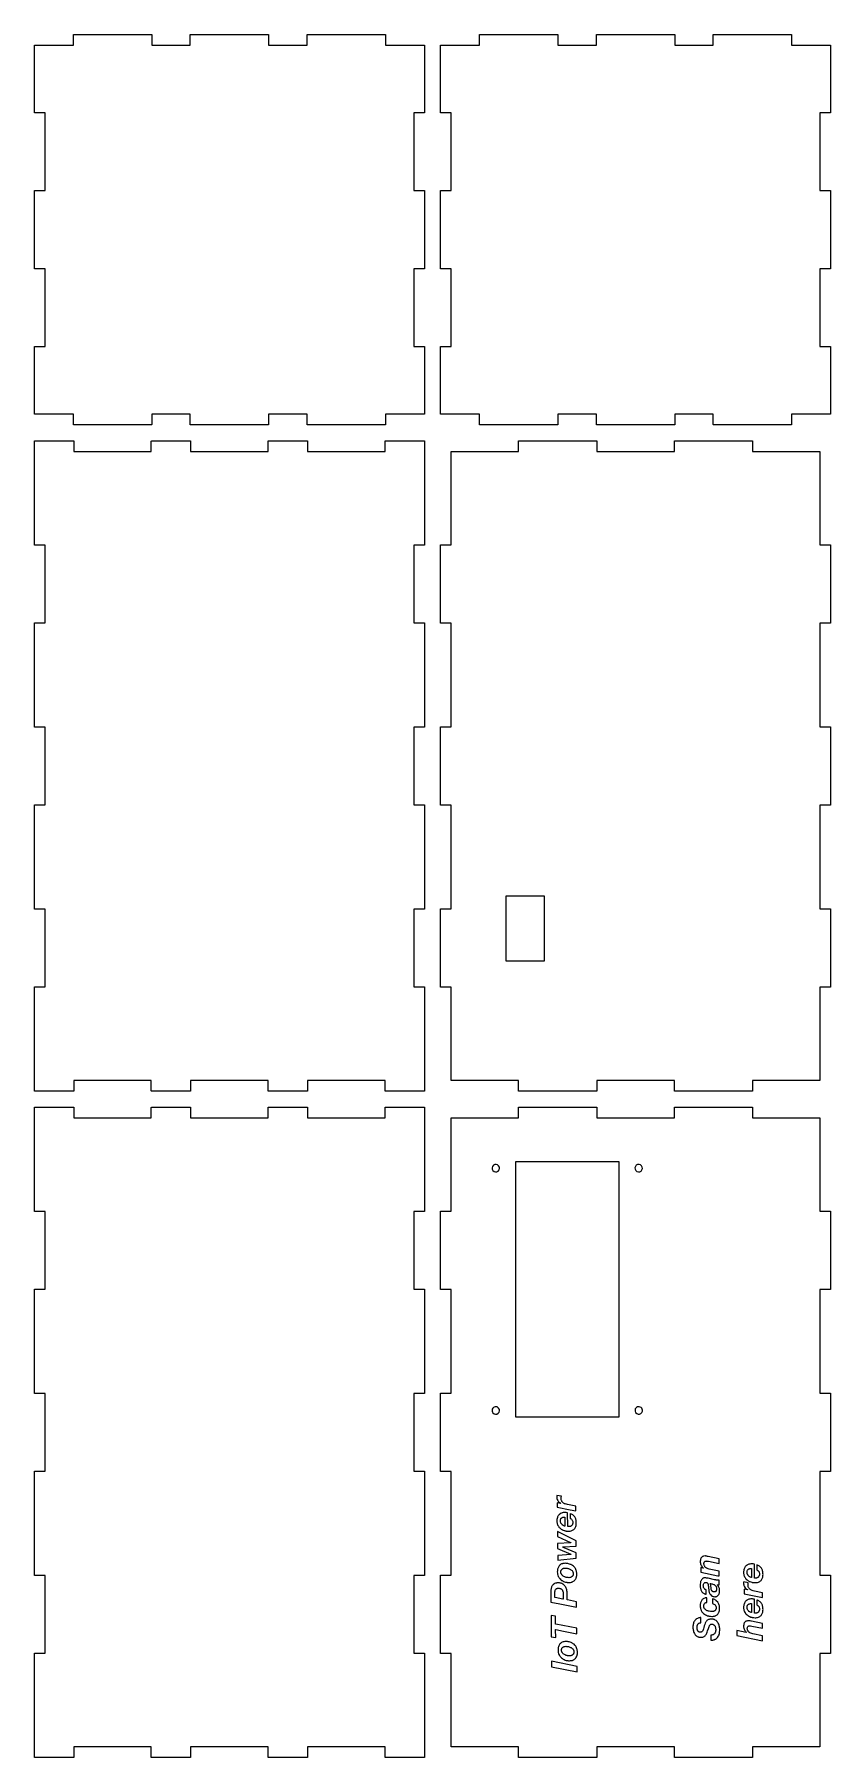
# Model space of a CAD drawing. Extents: x -18 to 289, y -291 to 372.
import ezdxf

# ---------------------------------------------------------------- set-up
doc = ezdxf.new("R2010")
doc.units = 0

msp = doc.modelspace()

# ---------------------------------------------------------------- linework, layer by layer
at = {"color": 1}
for p, q in [((-2.57, 372.025), (-2.567, 372.047)), ((-2.57, 367.995), (-2.57, 372.025)), ((-2.567, 372.047), (-2.557, 372.066)), ((-2.557, 372.066), (-2.541, 372.082)), ((-2.541, 372.082), (-2.522, 372.092)), ((-2.522, 372.092), (-2.5, 372.095)), ((-2.5, 372.095), (27.5, 372.095)), ((27.5, 372.095), (27.522, 372.092)), ((27.522, 372.092), (27.541, 372.082)), ((27.541, 372.082), (27.557, 372.066)), ((27.557, 372.066), (27.567, 372.047)), ((27.567, 372.047), (27.57, 372.025)), ((27.57, 372.025), (27.57, 367.995)), ((42.43, 372.025), (42.433, 372.047)), ((42.43, 367.995), (42.43, 372.025)), ((42.433, 372.047), (42.443, 372.066)), ((42.443, 372.066), (42.459, 372.082)), ((42.459, 372.082), (42.478, 372.092)), ((42.478, 372.092), (42.5, 372.095)), ((42.5, 372.095), (72.5, 372.095)), ((72.5, 372.095), (72.522, 372.092)), ((72.522, 372.092), (72.541, 372.082)), ((72.541, 372.082), (72.557, 372.066)), ((72.557, 372.066), (72.567, 372.047)), ((72.567, 372.047), (72.57, 372.025)), ((72.57, 372.025), (72.57, 367.995)), ((87.43, 372.025), (87.433, 372.047)), ((87.43, 367.995), (87.43, 372.025)), ((87.433, 372.047), (87.443, 372.066)), ((87.443, 372.066), (87.459, 372.082)), ((87.459, 372.082), (87.478, 372.092)), ((87.478, 372.092), (87.5, 372.095)), ((87.5, 372.095), (117.5, 372.095)), ((117.5, 372.095), (117.522, 372.092)), ((117.522, 372.092), (117.541, 372.082)), ((117.541, 372.082), (117.557, 372.066)), ((117.557, 372.066), (117.567, 372.047)), ((117.567, 372.047), (117.57, 372.025)), ((117.57, 372.025), (117.57, 367.995)), ((153.78, 372.025), (153.783, 372.047)), ((153.78, 367.995), (153.78, 372.025)), ((153.783, 372.047), (153.793, 372.066)), ((153.793, 372.066), (153.809, 372.082)), ((153.809, 372.082), (153.828, 372.092)), ((153.828, 372.092), (153.85, 372.095)), ((153.85, 372.095), (183.85, 372.095)), ((183.85, 372.095), (183.872, 372.092)), ((183.872, 372.092), (183.891, 372.082)), ((183.891, 372.082), (183.907, 372.066)), ((183.907, 372.066), (183.917, 372.047)), ((183.917, 372.047), (183.92, 372.025)), ((183.92, 372.025), (183.92, 367.995)), ((198.78, 372.025), (198.783, 372.047)), ((198.78, 367.995), (198.78, 372.025)), ((198.783, 372.047), (198.793, 372.066)), ((198.793, 372.066), (198.809, 372.082)), ((198.809, 372.082), (198.828, 372.092)), ((198.828, 372.092), (198.85, 372.095)), ((198.85, 372.095), (228.85, 372.095)), ((228.85, 372.095), (228.872, 372.092)), ((228.872, 372.092), (228.891, 372.082)), ((228.891, 372.082), (228.907, 372.066)), ((228.907, 372.066), (228.917, 372.047)), ((228.917, 372.047), (228.92, 372.025)), ((228.92, 372.025), (228.92, 367.995)), ((243.78, 372.025), (243.783, 372.047)), ((243.78, 367.995), (243.78, 372.025)), ((243.783, 372.047), (243.793, 372.066)), ((243.793, 372.066), (243.809, 372.082)), ((243.809, 372.082), (243.828, 372.092)), ((243.828, 372.092), (243.85, 372.095)), ((243.85, 372.095), (273.85, 372.095)), ((273.85, 372.095), (273.872, 372.092)), ((273.872, 372.092), (273.891, 372.082)), ((273.891, 372.082), (273.907, 372.066)), ((273.907, 372.066), (273.917, 372.047)), ((273.917, 372.047), (273.92, 372.025)), ((273.92, 372.025), (273.92, 367.995)), ((-17.57, 367.925), (-17.567, 367.947)), ((-17.57, 342.025), (-17.57, 367.925)), ((-17.567, 367.947), (-17.557, 367.966)), ((-17.557, 367.966), (-17.541, 367.982)), ((-17.541, 367.982), (-17.522, 367.992)), ((-17.522, 367.992), (-17.5, 367.995)), ((-17.5, 367.995), (-2.57, 367.995)), ((27.57, 367.995), (42.43, 367.995)), ((72.57, 367.995), (87.43, 367.995)), ((117.57, 367.995), (132.5, 367.995)), ((132.5, 367.995), (132.522, 367.992)), ((132.522, 367.992), (132.541, 367.982)), ((132.541, 367.982), (132.557, 367.966)), ((132.557, 367.966), (132.567, 367.947)), ((132.567, 367.947), (132.57, 367.925)), ((132.57, 367.925), (132.57, 342.025)), ((138.78, 367.925), (138.783, 367.947)), ((138.78, 342.025), (138.78, 367.925)), ((138.783, 367.947), (138.793, 367.966)), ((138.793, 367.966), (138.809, 367.982)), ((138.809, 367.982), (138.828, 367.992)), ((138.828, 367.992), (138.85, 367.995)), ((138.85, 367.995), (153.78, 367.995)), ((183.92, 367.995), (198.78, 367.995)), ((228.92, 367.995), (243.78, 367.995)), ((273.92, 367.995), (288.85, 367.995)), ((288.85, 367.995), (288.872, 367.992)), ((288.872, 367.992), (288.891, 367.982)), ((288.891, 367.982), (288.907, 367.966)), ((288.907, 367.966), (288.917, 367.947)), ((288.917, 367.947), (288.92, 367.925)), ((288.92, 367.925), (288.92, 342.025)), ((-17.567, 342.003), (-17.57, 342.025)), ((-17.557, 341.984), (-17.567, 342.003)), ((-17.541, 341.968), (-17.557, 341.984)), ((-17.522, 341.958), (-17.541, 341.968)), ((-17.5, 341.955), (-17.522, 341.958)), ((-13.47, 341.955), (-17.5, 341.955)), ((-13.47, 312.095), (-13.47, 341.955)), ((132.5, 341.955), (128.47, 341.955)), ((128.47, 341.955), (128.47, 312.095)), ((132.522, 341.958), (132.5, 341.955)), ((132.541, 341.968), (132.522, 341.958)), ((132.557, 341.984), (132.541, 341.968)), ((132.567, 342.003), (132.557, 341.984)), ((132.57, 342.025), (132.567, 342.003)), ((138.783, 342.003), (138.78, 342.025)), ((138.793, 341.984), (138.783, 342.003)), ((138.809, 341.968), (138.793, 341.984)), ((138.828, 341.958), (138.809, 341.968)), ((138.85, 341.955), (138.828, 341.958)), ((142.88, 341.955), (138.85, 341.955)), ((142.88, 312.095), (142.88, 341.955)), ((288.85, 341.955), (284.82, 341.955)), ((284.82, 341.955), (284.82, 312.095)), ((288.872, 341.958), (288.85, 341.955)), ((288.891, 341.968), (288.872, 341.958)), ((288.907, 341.984), (288.891, 341.968)), ((288.917, 342.003), (288.907, 341.984)), ((288.92, 342.025), (288.917, 342.003)), ((-17.57, 312.025), (-17.567, 312.047)), ((-17.57, 282.025), (-17.57, 312.025)), ((-17.567, 312.047), (-17.557, 312.066)), ((-17.557, 312.066), (-17.541, 312.082)), ((-17.541, 312.082), (-17.522, 312.092)), ((-17.522, 312.092), (-17.5, 312.095)), ((-17.5, 312.095), (-13.47, 312.095)), ((128.47, 312.095), (132.5, 312.095)), ((132.5, 312.095), (132.522, 312.092)), ((132.522, 312.092), (132.541, 312.082)), ((132.541, 312.082), (132.557, 312.066)), ((132.557, 312.066), (132.567, 312.047)), ((132.567, 312.047), (132.57, 312.025)), ((132.57, 312.025), (132.57, 282.025)), ((138.78, 312.025), (138.783, 312.047)), ((138.78, 282.025), (138.78, 312.025)), ((138.783, 312.047), (138.793, 312.066)), ((138.793, 312.066), (138.809, 312.082)), ((138.809, 312.082), (138.828, 312.092)), ((138.828, 312.092), (138.85, 312.095)), ((138.85, 312.095), (142.88, 312.095)), ((284.82, 312.095), (288.85, 312.095)), ((288.85, 312.095), (288.872, 312.092)), ((288.872, 312.092), (288.891, 312.082)), ((288.891, 312.082), (288.907, 312.066)), ((288.907, 312.066), (288.917, 312.047)), ((288.917, 312.047), (288.92, 312.025)), ((288.92, 312.025), (288.92, 282.025)), ((-17.567, 282.003), (-17.57, 282.025)), ((-17.557, 281.984), (-17.567, 282.003)), ((-17.541, 281.968), (-17.557, 281.984)), ((-17.522, 281.958), (-17.541, 281.968)), ((-17.5, 281.955), (-17.522, 281.958)), ((-13.47, 281.955), (-17.5, 281.955)), ((-13.47, 252.095), (-13.47, 281.955)), ((132.5, 281.955), (128.47, 281.955)), ((128.47, 281.955), (128.47, 252.095)), ((132.522, 281.958), (132.5, 281.955)), ((132.541, 281.968), (132.522, 281.958)), ((132.557, 281.984), (132.541, 281.968)), ((132.567, 282.003), (132.557, 281.984)), ((132.57, 282.025), (132.567, 282.003)), ((138.783, 282.003), (138.78, 282.025)), ((138.793, 281.984), (138.783, 282.003)), ((138.809, 281.968), (138.793, 281.984)), ((138.828, 281.958), (138.809, 281.968)), ((138.85, 281.955), (138.828, 281.958)), ((142.88, 281.955), (138.85, 281.955)), ((142.88, 252.095), (142.88, 281.955)), ((288.85, 281.955), (284.82, 281.955)), ((284.82, 281.955), (284.82, 252.095)), ((288.872, 281.958), (288.85, 281.955)), ((288.891, 281.968), (288.872, 281.958)), ((288.907, 281.984), (288.891, 281.968)), ((288.917, 282.003), (288.907, 281.984)), ((288.92, 282.025), (288.917, 282.003)), ((-17.57, 252.025), (-17.567, 252.047)), ((-17.57, 226.125), (-17.57, 252.025)), ((-17.567, 252.047), (-17.557, 252.066)), ((-17.557, 252.066), (-17.541, 252.082)), ((-17.541, 252.082), (-17.522, 252.092)), ((-17.522, 252.092), (-17.5, 252.095)), ((-17.5, 252.095), (-13.47, 252.095)), ((128.47, 252.095), (132.5, 252.095)), ((132.5, 252.095), (132.522, 252.092)), ((132.522, 252.092), (132.541, 252.082)), ((132.541, 252.082), (132.557, 252.066)), ((132.557, 252.066), (132.567, 252.047)), ((132.567, 252.047), (132.57, 252.025)), ((132.57, 252.025), (132.57, 226.125)), ((138.78, 252.025), (138.783, 252.047)), ((138.78, 226.125), (138.78, 252.025)), ((138.783, 252.047), (138.793, 252.066)), ((138.793, 252.066), (138.809, 252.082)), ((138.809, 252.082), (138.828, 252.092)), ((138.828, 252.092), (138.85, 252.095)), ((138.85, 252.095), (142.88, 252.095)), ((284.82, 252.095), (288.85, 252.095)), ((288.85, 252.095), (288.872, 252.092)), ((288.872, 252.092), (288.891, 252.082)), ((288.891, 252.082), (288.907, 252.066)), ((288.907, 252.066), (288.917, 252.047)), ((288.917, 252.047), (288.92, 252.025)), ((288.92, 252.025), (288.92, 226.125)), ((-17.567, 226.103), (-17.57, 226.125)), ((-17.557, 226.084), (-17.567, 226.103)), ((-17.541, 226.068), (-17.557, 226.084)), ((-17.522, 226.058), (-17.541, 226.068)), ((-17.5, 226.055), (-17.522, 226.058)), ((-2.57, 226.055), (-17.5, 226.055)), ((-2.57, 222.025), (-2.57, 226.055)), ((42.43, 226.055), (27.57, 226.055)), ((27.57, 226.055), (27.57, 222.025)), ((42.43, 222.025), (42.43, 226.055)), ((87.43, 226.055), (72.57, 226.055)), ((72.57, 226.055), (72.57, 222.025)), ((87.43, 222.025), (87.43, 226.055)), ((132.5, 226.055), (117.57, 226.055)), ((117.57, 226.055), (117.57, 222.025)), ((132.521, 226.058), (132.5, 226.055)), ((132.541, 226.068), (132.521, 226.058)), ((132.556, 226.083), (132.541, 226.068)), ((132.566, 226.103), (132.556, 226.083)), ((132.57, 226.124), (132.566, 226.103)), ((132.57, 226.125), (132.57, 226.124)), ((138.783, 226.103), (138.78, 226.125)), ((138.793, 226.084), (138.783, 226.103)), ((138.809, 226.068), (138.793, 226.084)), ((138.828, 226.058), (138.809, 226.068)), ((138.85, 226.055), (138.828, 226.058)), ((153.78, 226.055), (138.85, 226.055)), ((153.78, 222.025), (153.78, 226.055)), ((198.78, 226.055), (183.92, 226.055)), ((183.92, 226.055), (183.92, 222.025)), ((198.78, 222.025), (198.78, 226.055)), ((243.78, 226.055), (228.92, 226.055)), ((228.92, 226.055), (228.92, 222.025)), ((243.78, 222.025), (243.78, 226.055)), ((288.85, 226.055), (273.92, 226.055)), ((273.92, 226.055), (273.92, 222.025)), ((288.872, 226.058), (288.85, 226.055)), ((288.891, 226.068), (288.872, 226.058)), ((288.907, 226.084), (288.891, 226.068)), ((288.917, 226.103), (288.907, 226.084)), ((288.92, 226.125), (288.917, 226.103)), ((-2.567, 222.003), (-2.57, 222.025)), ((-2.557, 221.984), (-2.567, 222.003)), ((-2.541, 221.968), (-2.557, 221.984)), ((-2.522, 221.958), (-2.541, 221.968)), ((-2.5, 221.955), (-2.522, 221.958)), ((27.5, 221.955), (-2.5, 221.955)), ((27.522, 221.958), (27.5, 221.955)), ((27.541, 221.968), (27.522, 221.958)), ((27.557, 221.984), (27.541, 221.968)), ((27.567, 222.003), (27.557, 221.984)), ((27.57, 222.025), (27.567, 222.003)), ((42.433, 222.003), (42.43, 222.025)), ((42.443, 221.984), (42.433, 222.003)), ((42.459, 221.968), (42.443, 221.984)), ((42.478, 221.958), (42.459, 221.968)), ((42.5, 221.955), (42.478, 221.958)), ((72.5, 221.955), (42.5, 221.955)), ((72.522, 221.958), (72.5, 221.955)), ((72.541, 221.968), (72.522, 221.958)), ((72.557, 221.984), (72.541, 221.968)), ((72.567, 222.003), (72.557, 221.984)), ((72.57, 222.025), (72.567, 222.003)), ((87.433, 222.003), (87.43, 222.025)), ((87.443, 221.984), (87.433, 222.003)), ((87.459, 221.968), (87.443, 221.984)), ((87.478, 221.958), (87.459, 221.968)), ((87.5, 221.955), (87.478, 221.958)), ((117.5, 221.955), (87.5, 221.955)), ((117.522, 221.958), (117.5, 221.955)), ((117.541, 221.968), (117.522, 221.958)), ((117.557, 221.984), (117.541, 221.968)), ((117.567, 222.003), (117.557, 221.984)), ((117.57, 222.025), (117.567, 222.003)), ((153.783, 222.003), (153.78, 222.025)), ((153.793, 221.984), (153.783, 222.003)), ((153.809, 221.968), (153.793, 221.984)), ((153.828, 221.958), (153.809, 221.968)), ((153.85, 221.955), (153.828, 221.958)), ((183.85, 221.955), (153.85, 221.955)), ((183.872, 221.958), (183.85, 221.955)), ((183.891, 221.968), (183.872, 221.958)), ((183.907, 221.984), (183.891, 221.968)), ((183.917, 222.003), (183.907, 221.984)), ((183.92, 222.025), (183.917, 222.003)), ((198.783, 222.003), (198.78, 222.025)), ((198.793, 221.984), (198.783, 222.003)), ((198.809, 221.968), (198.793, 221.984)), ((198.828, 221.958), (198.809, 221.968)), ((198.85, 221.955), (198.828, 221.958)), ((228.85, 221.955), (198.85, 221.955)), ((228.872, 221.958), (228.85, 221.955)), ((228.891, 221.968), (228.872, 221.958)), ((228.907, 221.984), (228.891, 221.968)), ((228.917, 222.003), (228.907, 221.984)), ((228.92, 222.025), (228.917, 222.003)), ((243.783, 222.003), (243.78, 222.025)), ((243.793, 221.984), (243.783, 222.003)), ((243.809, 221.968), (243.793, 221.984)), ((243.828, 221.958), (243.809, 221.968)), ((243.85, 221.955), (243.828, 221.958)), ((273.85, 221.955), (243.85, 221.955)), ((273.872, 221.958), (273.85, 221.955)), ((273.891, 221.968), (273.872, 221.958)), ((273.907, 221.984), (273.891, 221.968)), ((273.917, 222.003), (273.907, 221.984)), ((273.92, 222.025), (273.917, 222.003)), ((-17.57, 215.675), (-17.567, 215.697)), ((-17.57, 175.675), (-17.57, 215.675)), ((-17.567, 215.697), (-17.557, 215.716)), ((-17.557, 215.716), (-17.541, 215.732)), ((-17.541, 215.732), (-17.522, 215.742)), ((-17.522, 215.742), (-17.5, 215.745)), ((-17.5, 215.745), (-2.5, 215.745)), ((-2.5, 215.745), (-2.478, 215.742)), ((-2.478, 215.742), (-2.459, 215.732)), ((-2.459, 215.732), (-2.443, 215.716)), ((-2.443, 215.716), (-2.433, 215.697)), ((-2.433, 215.697), (-2.43, 215.675)), ((-2.43, 215.675), (-2.43, 211.645)), ((27.43, 215.675), (27.433, 215.697)), ((27.43, 211.645), (27.43, 215.675)), ((27.433, 215.697), (27.443, 215.716)), ((27.443, 215.716), (27.459, 215.732)), ((27.459, 215.732), (27.478, 215.742)), ((27.478, 215.742), (27.5, 215.745)), ((27.5, 215.745), (42.5, 215.745)), ((42.5, 215.745), (42.522, 215.742)), ((42.522, 215.742), (42.541, 215.732)), ((42.541, 215.732), (42.557, 215.716)), ((42.557, 215.716), (42.567, 215.697)), ((42.567, 215.697), (42.57, 215.675)), ((42.57, 215.675), (42.57, 211.645)), ((72.43, 215.675), (72.433, 215.697)), ((72.43, 211.645), (72.43, 215.675)), ((72.433, 215.697), (72.443, 215.716)), ((72.443, 215.716), (72.459, 215.732)), ((72.459, 215.732), (72.478, 215.742)), ((72.478, 215.742), (72.5, 215.745)), ((72.5, 215.745), (87.5, 215.745)), ((87.5, 215.745), (87.522, 215.742)), ((87.522, 215.742), (87.541, 215.732)), ((87.541, 215.732), (87.557, 215.716)), ((87.557, 215.716), (87.567, 215.697)), ((87.567, 215.697), (87.57, 215.675)), ((87.57, 215.675), (87.57, 211.645)), ((117.43, 215.675), (117.433, 215.697)), ((117.43, 211.645), (117.43, 215.675)), ((117.433, 215.697), (117.443, 215.716)), ((117.443, 215.716), (117.459, 215.732)), ((117.459, 215.732), (117.478, 215.742)), ((117.478, 215.742), (117.5, 215.745)), ((117.5, 215.745), (132.5, 215.745)), ((132.5, 215.745), (132.522, 215.742)), ((132.522, 215.742), (132.541, 215.732)), ((132.541, 215.732), (132.557, 215.716)), ((132.557, 215.716), (132.567, 215.697)), ((132.567, 215.697), (132.57, 215.675)), ((132.57, 215.675), (132.57, 175.675)), ((168.78, 215.675), (168.783, 215.697)), ((168.78, 211.645), (168.78, 215.675)), ((168.783, 215.697), (168.793, 215.716)), ((168.793, 215.716), (168.809, 215.732)), ((168.809, 215.732), (168.828, 215.742)), ((168.828, 215.742), (168.85, 215.745)), ((168.85, 215.745), (198.85, 215.745)), ((198.85, 215.745), (198.872, 215.742)), ((198.872, 215.742), (198.891, 215.732)), ((198.891, 215.732), (198.907, 215.716)), ((198.907, 215.716), (198.917, 215.697)), ((198.917, 215.697), (198.92, 215.675)), ((198.92, 215.675), (198.92, 211.645)), ((228.78, 215.675), (228.783, 215.697)), ((228.78, 211.645), (228.78, 215.675)), ((228.783, 215.697), (228.793, 215.716)), ((228.793, 215.716), (228.809, 215.732)), ((228.809, 215.732), (228.828, 215.742)), ((228.828, 215.742), (228.85, 215.745)), ((228.85, 215.745), (258.85, 215.745)), ((258.85, 215.745), (258.872, 215.742)), ((258.872, 215.742), (258.891, 215.732)), ((258.891, 215.732), (258.907, 215.716)), ((258.907, 215.716), (258.917, 215.697)), ((258.917, 215.697), (258.92, 215.675)), ((258.92, 215.675), (258.92, 211.645)), ((-2.43, 211.645), (27.43, 211.645)), ((42.57, 211.645), (72.43, 211.645)), ((87.57, 211.645), (117.43, 211.645)), ((142.88, 211.575), (142.883, 211.597)), ((142.88, 207.268), (142.88, 211.575)), ((142.88, 175.745), (142.88, 207.268)), ((142.883, 211.597), (142.893, 211.616)), ((142.893, 211.616), (142.909, 211.632)), ((142.909, 211.632), (142.928, 211.642)), ((142.928, 211.642), (142.95, 211.645)), ((142.95, 211.645), (168.78, 211.645)), ((198.92, 211.645), (228.78, 211.645)), ((258.92, 211.645), (284.75, 211.645)), ((284.75, 211.645), (284.772, 211.642)), ((284.772, 211.642), (284.791, 211.632)), ((284.791, 211.632), (284.807, 211.616)), ((284.807, 211.616), (284.817, 211.597)), ((284.817, 211.597), (284.82, 211.575)), ((284.82, 211.575), (284.82, 175.745)), ((-17.567, 175.653), (-17.57, 175.675)), ((-17.557, 175.634), (-17.567, 175.653)), ((-17.541, 175.618), (-17.557, 175.634)), ((-17.522, 175.608), (-17.541, 175.618)), ((-17.5, 175.605), (-17.522, 175.608)), ((-13.47, 175.605), (-17.5, 175.605)), ((-13.47, 145.745), (-13.47, 175.605)), ((132.5, 175.605), (128.47, 175.605)), ((128.47, 175.605), (128.47, 145.745)), ((132.522, 175.608), (132.5, 175.605)), ((132.541, 175.618), (132.522, 175.608)), ((132.557, 175.634), (132.541, 175.618)), ((132.567, 175.653), (132.557, 175.634)), ((132.57, 175.675), (132.567, 175.653)), ((138.78, 175.675), (138.783, 175.697)), ((138.78, 145.675), (138.78, 175.675)), ((138.783, 175.697), (138.793, 175.716)), ((138.793, 175.716), (138.809, 175.732)), ((138.809, 175.732), (138.828, 175.742)), ((138.828, 175.742), (138.85, 175.745)), ((138.85, 175.745), (142.88, 175.745)), ((284.82, 175.745), (288.85, 175.745)), ((288.85, 175.745), (288.872, 175.742)), ((288.872, 175.742), (288.891, 175.732)), ((288.891, 175.732), (288.907, 175.716)), ((288.907, 175.716), (288.917, 175.697)), ((288.917, 175.697), (288.92, 175.675)), ((288.92, 175.675), (288.92, 145.675)), ((-17.57, 145.675), (-17.567, 145.697)), ((-17.57, 105.675), (-17.57, 145.675)), ((-17.567, 145.697), (-17.557, 145.716)), ((-17.557, 145.716), (-17.541, 145.732)), ((-17.541, 145.732), (-17.522, 145.742)), ((-17.522, 145.742), (-17.5, 145.745)), ((-17.5, 145.745), (-13.47, 145.745)), ((128.47, 145.745), (132.5, 145.745)), ((132.5, 145.745), (132.522, 145.742)), ((132.522, 145.742), (132.541, 145.732)), ((132.541, 145.732), (132.557, 145.716)), ((132.557, 145.716), (132.567, 145.697)), ((132.567, 145.697), (132.57, 145.675)), ((132.57, 145.675), (132.57, 105.675)), ((138.783, 145.653), (138.78, 145.675)), ((138.793, 145.634), (138.783, 145.653)), ((138.809, 145.618), (138.793, 145.634)), ((138.828, 145.608), (138.809, 145.618)), ((138.85, 145.605), (138.828, 145.608)), ((142.88, 145.605), (138.85, 145.605)), ((142.88, 105.745), (142.88, 145.605)), ((288.85, 145.605), (284.82, 145.605)), ((284.82, 145.605), (284.82, 105.745)), ((288.872, 145.608), (288.85, 145.605)), ((288.891, 145.618), (288.872, 145.608)), ((288.907, 145.634), (288.891, 145.618)), ((288.917, 145.653), (288.907, 145.634)), ((288.92, 145.675), (288.917, 145.653)), ((-17.567, 105.653), (-17.57, 105.675)), ((-17.557, 105.634), (-17.567, 105.653)), ((-17.541, 105.618), (-17.557, 105.634)), ((-17.522, 105.608), (-17.541, 105.618)), ((-17.5, 105.605), (-17.522, 105.608)), ((-13.47, 105.605), (-17.5, 105.605)), ((-13.47, 75.745), (-13.47, 105.605)), ((132.5, 105.605), (128.47, 105.605)), ((128.47, 105.605), (128.47, 75.745)), ((132.522, 105.608), (132.5, 105.605)), ((132.541, 105.618), (132.522, 105.608)), ((132.557, 105.634), (132.541, 105.618)), ((132.567, 105.653), (132.557, 105.634)), ((132.57, 105.675), (132.567, 105.653)), ((138.78, 105.675), (138.783, 105.697)), ((138.78, 75.675), (138.78, 105.675)), ((138.783, 105.697), (138.793, 105.716)), ((138.793, 105.716), (138.809, 105.732)), ((138.809, 105.732), (138.828, 105.742)), ((138.828, 105.742), (138.85, 105.745)), ((138.85, 105.745), (142.88, 105.745)), ((284.82, 105.745), (288.85, 105.745)), ((288.85, 105.745), (288.872, 105.742)), ((288.872, 105.742), (288.891, 105.732)), ((288.891, 105.732), (288.907, 105.716)), ((288.907, 105.716), (288.917, 105.697)), ((288.917, 105.697), (288.92, 105.675)), ((288.92, 105.675), (288.92, 75.675)), ((-17.57, 75.675), (-17.567, 75.697)), ((-17.57, 35.675), (-17.57, 75.675)), ((-17.567, 75.697), (-17.557, 75.716)), ((-17.557, 75.716), (-17.541, 75.732)), ((-17.541, 75.732), (-17.522, 75.742)), ((-17.522, 75.742), (-17.5, 75.745)), ((-17.5, 75.745), (-13.47, 75.745)), ((128.47, 75.745), (132.5, 75.745)), ((132.5, 75.745), (132.522, 75.742)), ((132.522, 75.742), (132.541, 75.732)), ((132.541, 75.732), (132.557, 75.716)), ((132.557, 75.716), (132.567, 75.697)), ((132.567, 75.697), (132.57, 75.675)), ((132.57, 75.675), (132.57, 35.675)), ((138.783, 75.653), (138.78, 75.675)), ((138.793, 75.634), (138.783, 75.653)), ((138.809, 75.618), (138.793, 75.634)), ((138.828, 75.608), (138.809, 75.618)), ((138.85, 75.605), (138.828, 75.608)), ((142.88, 75.605), (138.85, 75.605)), ((142.88, 35.745), (142.88, 75.605)), ((288.85, 75.605), (284.82, 75.605)), ((284.82, 75.605), (284.82, 35.745)), ((288.872, 75.608), (288.85, 75.605)), ((288.891, 75.618), (288.872, 75.608)), ((288.907, 75.634), (288.891, 75.618)), ((288.917, 75.653), (288.907, 75.634)), ((288.92, 75.675), (288.917, 75.653)), ((178.78, 40.605), (163.92, 40.605)), ((163.92, 40.605), (163.92, 15.745)), ((178.78, 40.057), (178.78, 40.605)), ((178.78, 15.745), (178.78, 40.057)), ((-17.567, 35.653), (-17.57, 35.675)), ((-17.557, 35.634), (-17.567, 35.653)), ((-17.541, 35.618), (-17.557, 35.634)), ((-17.522, 35.608), (-17.541, 35.618)), ((-17.5, 35.605), (-17.522, 35.608)), ((-13.47, 35.605), (-17.5, 35.605)), ((-13.47, 5.745), (-13.47, 35.605)), ((132.5, 35.605), (128.47, 35.605)), ((128.47, 35.605), (128.47, 5.745)), ((132.522, 35.608), (132.5, 35.605)), ((132.541, 35.618), (132.522, 35.608)), ((132.557, 35.634), (132.541, 35.618)), ((132.567, 35.653), (132.557, 35.634)), ((132.57, 35.675), (132.567, 35.653)), ((138.78, 35.675), (138.783, 35.697)), ((138.78, 5.675), (138.78, 35.675)), ((138.783, 35.697), (138.793, 35.716)), ((138.793, 35.716), (138.809, 35.732)), ((138.809, 35.732), (138.828, 35.742)), ((138.828, 35.742), (138.85, 35.745)), ((138.85, 35.745), (142.88, 35.745)), ((284.82, 35.745), (288.85, 35.745)), ((288.85, 35.745), (288.872, 35.742)), ((288.872, 35.742), (288.891, 35.732)), ((288.891, 35.732), (288.907, 35.716)), ((288.907, 35.716), (288.917, 35.697)), ((288.917, 35.697), (288.92, 35.675)), ((288.92, 35.675), (288.92, 5.675)), ((163.92, 15.745), (178.78, 15.745)), ((-17.57, 5.675), (-17.567, 5.697)), ((-17.57, -34.325), (-17.57, 5.675)), ((-17.567, 5.697), (-17.557, 5.716)), ((-17.557, 5.716), (-17.541, 5.732)), ((-17.541, 5.732), (-17.522, 5.742)), ((-17.522, 5.742), (-17.5, 5.745)), ((-17.5, 5.745), (-13.47, 5.745)), ((128.47, 5.745), (132.5, 5.745)), ((132.5, 5.745), (132.522, 5.742)), ((132.522, 5.742), (132.541, 5.732)), ((132.541, 5.732), (132.557, 5.716)), ((132.557, 5.716), (132.567, 5.697)), ((132.567, 5.697), (132.57, 5.675)), ((132.57, 5.675), (132.57, -30.225)), ((138.783, 5.653), (138.78, 5.675)), ((138.793, 5.634), (138.783, 5.653)), ((138.809, 5.618), (138.793, 5.634)), ((138.828, 5.608), (138.809, 5.618)), ((138.85, 5.605), (138.828, 5.608)), ((142.88, 5.605), (138.85, 5.605)), ((142.88, -30.225), (142.88, 5.605)), ((288.85, 5.605), (284.82, 5.605)), ((284.82, 5.605), (284.82, -30.225)), ((288.872, 5.608), (288.85, 5.605)), ((288.891, 5.618), (288.872, 5.608)), ((288.907, 5.634), (288.891, 5.618)), ((288.917, 5.653), (288.907, 5.634)), ((288.92, 5.675), (288.917, 5.653)), ((27.43, -30.295), (-2.43, -30.295)), ((-2.43, -30.295), (-2.43, -34.325)), ((27.43, -34.325), (27.43, -30.295)), ((72.43, -30.295), (42.57, -30.295)), ((42.57, -30.295), (42.57, -34.325)), ((72.43, -34.325), (72.43, -30.295)), ((117.43, -30.295), (87.57, -30.295)), ((87.57, -30.295), (87.57, -34.325)), ((117.43, -34.325), (117.43, -30.295)), ((132.57, -30.225), (132.57, -34.325)), ((142.883, -30.247), (142.88, -30.225)), ((142.893, -30.266), (142.883, -30.247)), ((142.909, -30.282), (142.893, -30.266)), ((142.928, -30.292), (142.909, -30.282)), ((142.95, -30.295), (142.928, -30.292)), ((168.78, -30.295), (142.95, -30.295)), ((168.78, -34.325), (168.78, -30.295)), ((228.78, -30.295), (198.92, -30.295)), ((198.92, -30.295), (198.92, -34.325)), ((228.78, -34.325), (228.78, -30.295)), ((284.75, -30.295), (258.92, -30.295)), ((258.92, -30.295), (258.92, -34.325)), ((284.772, -30.292), (284.75, -30.295)), ((284.791, -30.282), (284.772, -30.292)), ((284.807, -30.266), (284.791, -30.282)), ((284.817, -30.247), (284.807, -30.266)), ((284.82, -30.225), (284.817, -30.247)), ((-17.567, -34.347), (-17.57, -34.325)), ((-17.557, -34.366), (-17.567, -34.347)), ((-17.541, -34.382), (-17.557, -34.366)), ((-17.522, -34.392), (-17.541, -34.382)), ((-17.5, -34.395), (-17.522, -34.392)), ((-2.5, -34.395), (-17.5, -34.395)), ((-2.478, -34.392), (-2.5, -34.395)), ((-2.459, -34.382), (-2.478, -34.392)), ((-2.443, -34.366), (-2.459, -34.382)), ((-2.433, -34.347), (-2.443, -34.366)), ((-2.43, -34.325), (-2.433, -34.347)), ((27.433, -34.347), (27.43, -34.325)), ((27.443, -34.366), (27.433, -34.347)), ((27.459, -34.382), (27.443, -34.366)), ((27.478, -34.392), (27.459, -34.382)), ((27.5, -34.395), (27.478, -34.392)), ((42.5, -34.395), (27.5, -34.395)), ((42.522, -34.392), (42.5, -34.395)), ((42.541, -34.382), (42.522, -34.392)), ((42.557, -34.366), (42.541, -34.382)), ((42.567, -34.347), (42.557, -34.366)), ((42.57, -34.325), (42.567, -34.347)), ((72.433, -34.347), (72.43, -34.325)), ((72.443, -34.366), (72.433, -34.347)), ((72.459, -34.382), (72.443, -34.366)), ((72.478, -34.392), (72.459, -34.382)), ((72.5, -34.395), (72.478, -34.392)), ((87.5, -34.395), (72.5, -34.395)), ((87.522, -34.392), (87.5, -34.395)), ((87.541, -34.382), (87.522, -34.392)), ((87.557, -34.366), (87.541, -34.382)), ((87.567, -34.347), (87.557, -34.366)), ((87.57, -34.325), (87.567, -34.347)), ((117.433, -34.347), (117.43, -34.325)), ((117.443, -34.366), (117.433, -34.347)), ((117.459, -34.382), (117.443, -34.366)), ((117.478, -34.392), (117.459, -34.382)), ((117.5, -34.395), (117.478, -34.392)), ((131.5, -34.395), (117.5, -34.395)), ((132.5, -34.395), (131.5, -34.395)), ((132.522, -34.392), (132.5, -34.395)), ((132.541, -34.382), (132.522, -34.392)), ((132.557, -34.366), (132.541, -34.382)), ((132.567, -34.347), (132.557, -34.366)), ((132.57, -34.325), (132.567, -34.347)), ((168.783, -34.347), (168.78, -34.325)), ((168.793, -34.366), (168.783, -34.347)), ((168.809, -34.382), (168.793, -34.366)), ((168.828, -34.392), (168.809, -34.382)), ((168.85, -34.395), (168.828, -34.392)), ((198.85, -34.395), (168.85, -34.395)), ((198.872, -34.392), (198.85, -34.395)), ((198.891, -34.382), (198.872, -34.392)), ((198.907, -34.366), (198.891, -34.382)), ((198.917, -34.347), (198.907, -34.366)), ((198.92, -34.325), (198.917, -34.347)), ((228.783, -34.347), (228.78, -34.325)), ((228.793, -34.366), (228.783, -34.347)), ((228.809, -34.382), (228.793, -34.366)), ((228.828, -34.392), (228.809, -34.382)), ((228.85, -34.395), (228.828, -34.392)), ((258.85, -34.395), (228.85, -34.395)), ((258.872, -34.392), (258.85, -34.395)), ((258.891, -34.382), (258.872, -34.392)), ((258.907, -34.366), (258.891, -34.382)), ((258.917, -34.347), (258.907, -34.366)), ((258.92, -34.325), (258.917, -34.347)), ((-17.57, -40.675), (-17.567, -40.653)), ((-17.57, -80.675), (-17.57, -40.675)), ((-17.567, -40.653), (-17.557, -40.634)), ((-17.557, -40.634), (-17.541, -40.618)), ((-17.541, -40.618), (-17.522, -40.608)), ((-17.522, -40.608), (-17.5, -40.605)), ((-17.5, -40.605), (-2.5, -40.605)), ((-2.5, -40.605), (-2.478, -40.608)), ((-2.478, -40.608), (-2.459, -40.618)), ((-2.459, -40.618), (-2.443, -40.634)), ((-2.443, -40.634), (-2.433, -40.653)), ((-2.433, -40.653), (-2.43, -40.675)), ((-2.43, -40.675), (-2.43, -44.705)), ((-2.43, -44.705), (27.43, -44.705)), ((27.43, -40.675), (27.433, -40.653)), ((27.43, -44.705), (27.43, -40.675)), ((27.433, -40.653), (27.443, -40.634)), ((27.443, -40.634), (27.459, -40.618)), ((27.459, -40.618), (27.478, -40.608)), ((27.478, -40.608), (27.5, -40.605)), ((27.5, -40.605), (42.5, -40.605)), ((42.5, -40.605), (42.522, -40.608)), ((42.522, -40.608), (42.541, -40.618)), ((42.541, -40.618), (42.557, -40.634)), ((42.557, -40.634), (42.567, -40.653)), ((42.567, -40.653), (42.57, -40.675)), ((42.57, -40.675), (42.57, -44.705)), ((42.57, -44.705), (72.43, -44.705)), ((72.43, -40.675), (72.433, -40.653)), ((72.43, -44.705), (72.43, -40.675)), ((72.433, -40.653), (72.443, -40.634)), ((72.443, -40.634), (72.459, -40.618)), ((72.459, -40.618), (72.478, -40.608)), ((72.478, -40.608), (72.5, -40.605)), ((72.5, -40.605), (87.5, -40.605)), ((87.5, -40.605), (87.522, -40.608)), ((87.522, -40.608), (87.541, -40.618)), ((87.541, -40.618), (87.557, -40.634)), ((87.557, -40.634), (87.567, -40.653)), ((87.567, -40.653), (87.57, -40.675)), ((87.57, -40.675), (87.57, -44.705)), ((87.57, -44.705), (117.43, -44.705)), ((117.43, -40.675), (117.433, -40.653)), ((117.43, -44.705), (117.43, -40.675)), ((117.433, -40.653), (117.443, -40.634)), ((117.443, -40.634), (117.459, -40.618)), ((117.459, -40.618), (117.478, -40.608)), ((117.478, -40.608), (117.5, -40.605)), ((117.5, -40.605), (132.5, -40.605)), ((132.5, -40.605), (132.522, -40.608)), ((132.522, -40.608), (132.541, -40.618)), ((132.541, -40.618), (132.557, -40.634)), ((132.557, -40.634), (132.567, -40.653)), ((132.567, -40.653), (132.57, -40.675)), ((132.57, -40.675), (132.57, -80.675)), ((142.88, -44.775), (142.883, -44.753)), ((142.88, -80.605), (142.88, -44.775)), ((142.883, -44.753), (142.893, -44.734)), ((142.893, -44.734), (142.909, -44.718)), ((142.909, -44.718), (142.928, -44.708)), ((142.928, -44.708), (142.95, -44.705)), ((142.95, -44.705), (168.78, -44.705)), ((168.78, -40.675), (168.783, -40.653)), ((168.78, -44.705), (168.78, -40.675)), ((168.783, -40.653), (168.793, -40.634)), ((168.793, -40.634), (168.809, -40.618)), ((168.809, -40.618), (168.828, -40.608)), ((168.828, -40.608), (168.85, -40.605)), ((168.85, -40.605), (198.85, -40.605)), ((198.85, -40.605), (198.872, -40.608)), ((198.872, -40.608), (198.891, -40.618)), ((198.891, -40.618), (198.907, -40.634)), ((198.907, -40.634), (198.917, -40.653)), ((198.917, -40.653), (198.92, -40.675)), ((198.92, -40.675), (198.92, -44.705)), ((198.92, -44.705), (202.711, -44.705)), ((202.711, -44.705), (228.78, -44.705)), ((228.78, -40.675), (228.783, -40.653)), ((228.78, -44.705), (228.78, -40.675)), ((228.783, -40.653), (228.793, -40.634)), ((228.793, -40.634), (228.809, -40.618)), ((228.809, -40.618), (228.828, -40.608)), ((228.828, -40.608), (228.85, -40.605)), ((228.85, -40.605), (258.85, -40.605)), ((258.85, -40.605), (258.872, -40.608)), ((258.872, -40.608), (258.891, -40.618)), ((258.891, -40.618), (258.907, -40.634)), ((258.907, -40.634), (258.917, -40.653)), ((258.917, -40.653), (258.92, -40.675)), ((258.92, -40.675), (258.92, -44.705)), ((258.92, -44.705), (284.75, -44.705)), ((284.75, -44.705), (284.772, -44.708)), ((284.772, -44.708), (284.791, -44.718)), ((284.791, -44.718), (284.807, -44.734)), ((284.807, -44.734), (284.817, -44.753)), ((284.817, -44.753), (284.82, -44.775)), ((284.82, -44.775), (284.82, -80.605)), ((207.48, -61.595), (167.62, -61.595)), ((167.62, -61.595), (167.62, -113.595)), ((207.48, -159.655), (207.48, -61.595)), ((-17.567, -80.697), (-17.57, -80.675)), ((-17.557, -80.716), (-17.567, -80.697)), ((-17.541, -80.732), (-17.557, -80.716)), ((-17.522, -80.742), (-17.541, -80.732)), ((-17.5, -80.745), (-17.522, -80.742)), ((-13.47, -80.745), (-17.5, -80.745)), ((-13.47, -110.605), (-13.47, -80.745)), ((132.5, -80.745), (128.47, -80.745)), ((128.47, -80.745), (128.47, -110.605)), ((132.522, -80.742), (132.5, -80.745)), ((132.541, -80.732), (132.522, -80.742)), ((132.557, -80.716), (132.541, -80.732)), ((132.567, -80.697), (132.557, -80.716)), ((132.57, -80.675), (132.567, -80.697)), ((138.78, -80.675), (138.783, -80.653)), ((138.78, -110.675), (138.78, -80.675)), ((138.783, -80.653), (138.793, -80.634)), ((138.793, -80.634), (138.809, -80.618)), ((138.809, -80.618), (138.828, -80.608)), ((138.828, -80.608), (138.85, -80.605)), ((138.85, -80.605), (142.88, -80.605)), ((284.82, -80.605), (288.85, -80.605)), ((288.85, -80.605), (288.872, -80.608)), ((288.872, -80.608), (288.891, -80.618)), ((288.891, -80.618), (288.907, -80.634)), ((288.907, -80.634), (288.917, -80.653)), ((288.917, -80.653), (288.92, -80.675)), ((288.92, -80.675), (288.92, -110.675)), ((-17.57, -110.675), (-17.567, -110.653)), ((-17.57, -150.675), (-17.57, -110.675)), ((-17.567, -110.653), (-17.557, -110.634)), ((-17.557, -110.634), (-17.541, -110.618)), ((-17.541, -110.618), (-17.522, -110.608)), ((-17.522, -110.608), (-17.5, -110.605)), ((-17.5, -110.605), (-13.47, -110.605)), ((128.47, -110.605), (132.5, -110.605)), ((132.5, -110.605), (132.522, -110.608)), ((132.522, -110.608), (132.541, -110.618)), ((132.541, -110.618), (132.557, -110.634)), ((132.557, -110.634), (132.567, -110.653)), ((132.567, -110.653), (132.57, -110.675)), ((132.57, -110.675), (132.57, -150.675)), ((138.783, -110.697), (138.78, -110.675)), ((138.793, -110.716), (138.783, -110.697)), ((138.809, -110.732), (138.793, -110.716)), ((138.828, -110.742), (138.809, -110.732)), ((138.85, -110.745), (138.828, -110.742)), ((142.88, -110.745), (138.85, -110.745)), ((142.88, -150.605), (142.88, -110.745)), ((288.85, -110.745), (284.82, -110.745)), ((284.82, -110.745), (284.82, -150.605)), ((288.872, -110.742), (288.85, -110.745)), ((288.891, -110.732), (288.872, -110.742)), ((288.907, -110.716), (288.891, -110.732)), ((288.917, -110.697), (288.907, -110.716)), ((288.92, -110.675), (288.917, -110.697)), ((167.62, -113.595), (167.62, -159.655)), ((-17.567, -150.697), (-17.57, -150.675)), ((-17.557, -150.716), (-17.567, -150.697)), ((-17.541, -150.732), (-17.557, -150.716)), ((-17.522, -150.742), (-17.541, -150.732)), ((-17.5, -150.745), (-17.522, -150.742)), ((-13.47, -150.745), (-17.5, -150.745)), ((-13.47, -180.605), (-13.47, -150.745)), ((132.5, -150.745), (128.47, -150.745)), ((128.47, -150.745), (128.47, -180.605)), ((132.522, -150.742), (132.5, -150.745)), ((132.541, -150.732), (132.522, -150.742)), ((132.557, -150.716), (132.541, -150.732)), ((132.567, -150.697), (132.557, -150.716)), ((132.57, -150.675), (132.567, -150.697)), ((138.78, -150.675), (138.783, -150.653)), ((138.78, -180.675), (138.78, -150.675)), ((138.783, -150.653), (138.793, -150.634)), ((138.793, -150.634), (138.809, -150.618)), ((138.809, -150.618), (138.828, -150.608)), ((138.828, -150.608), (138.85, -150.605)), ((138.85, -150.605), (142.88, -150.605)), ((284.82, -150.605), (288.85, -150.605)), ((288.85, -150.605), (288.872, -150.608)), ((288.872, -150.608), (288.891, -150.618)), ((288.891, -150.618), (288.907, -150.634)), ((288.907, -150.634), (288.917, -150.653)), ((288.917, -150.653), (288.92, -150.675)), ((288.92, -150.675), (288.92, -180.675)), ((167.62, -159.655), (207.48, -159.655)), ((-17.57, -180.675), (-17.567, -180.653)), ((-17.57, -220.675), (-17.57, -180.675)), ((-17.567, -180.653), (-17.557, -180.634)), ((-17.557, -180.634), (-17.541, -180.618)), ((-17.541, -180.618), (-17.522, -180.608)), ((-17.522, -180.608), (-17.5, -180.605)), ((-17.5, -180.605), (-13.47, -180.605)), ((128.47, -180.605), (132.5, -180.605)), ((132.5, -180.605), (132.522, -180.608)), ((132.522, -180.608), (132.541, -180.618)), ((132.541, -180.618), (132.557, -180.634)), ((132.557, -180.634), (132.567, -180.653)), ((132.567, -180.653), (132.57, -180.675)), ((132.57, -180.675), (132.57, -220.675)), ((138.783, -180.697), (138.78, -180.675)), ((138.793, -180.716), (138.783, -180.697)), ((138.809, -180.732), (138.793, -180.716)), ((138.828, -180.742), (138.809, -180.732)), ((138.85, -180.745), (138.828, -180.742)), ((142.88, -180.745), (138.85, -180.745)), ((142.88, -220.605), (142.88, -180.745)), ((288.85, -180.745), (284.82, -180.745)), ((284.82, -180.745), (284.82, -220.605)), ((288.872, -180.742), (288.85, -180.745)), ((288.891, -180.732), (288.872, -180.742)), ((288.907, -180.716), (288.891, -180.732)), ((288.917, -180.697), (288.907, -180.716)), ((288.92, -180.675), (288.917, -180.697)), ((183.486, -190.128), (183.478, -190.431)), ((183.478, -190.431), (183.512, -190.813)), ((183.507, -189.9), (183.486, -190.128)), ((185.299, -190.26), (183.507, -189.9)), ((183.512, -190.813), (183.539, -191)), ((183.539, -191), (183.58, -191.182)), ((183.58, -191.182), (183.637, -191.359)), ((183.637, -191.359), (183.708, -191.534)), ((183.708, -191.534), (183.873, -191.878)), ((183.873, -191.878), (184.096, -192.186)), ((184.096, -192.186), (184.217, -192.327)), ((185.192, -191.044), (185.201, -190.832)), ((185.192, -191.051), (185.192, -191.044)), ((185.206, -191.303), (185.192, -191.051)), ((185.201, -190.832), (185.202, -190.825)), ((185.202, -190.825), (185.231, -190.616)), ((185.207, -191.308), (185.206, -191.303)), ((185.24, -191.557), (185.207, -191.308)), ((185.231, -190.613), (185.299, -190.26)), ((185.231, -190.616), (185.231, -190.613)), ((185.242, -191.567), (185.24, -191.557)), ((185.31, -191.808), (185.242, -191.567)), ((185.312, -191.814), (185.31, -191.808)), ((185.402, -192.05), (185.312, -191.814)), ((185.407, -192.06), (185.402, -192.05)), ((185.517, -192.247), (185.407, -192.06)), ((183.66, -198.781), (183.598, -199.117)), ((183.741, -198.448), (183.66, -198.781)), ((184.913, -193.008), (183.694, -192.745)), ((183.694, -192.745), (183.709, -194.49)), ((183.709, -194.49), (188.614, -195.461)), ((183.845, -198.164), (183.741, -198.448)), ((183.971, -197.892), (183.845, -198.164)), ((184.047, -197.766), (183.971, -197.892)), ((184.132, -197.644), (184.047, -197.766)), ((184.319, -197.405), (184.132, -197.644)), ((184.217, -192.327), (184.348, -192.454)), ((184.533, -197.194), (184.319, -197.405)), ((184.348, -192.454), (184.492, -192.567)), ((184.492, -192.567), (184.649, -192.667)), ((184.643, -197.097), (184.533, -197.194)), ((184.759, -197.008), (184.643, -197.097)), ((184.649, -192.667), (184.989, -192.85)), ((184.882, -196.929), (184.759, -197.008)), ((185.011, -196.858), (184.882, -196.929)), ((184.936, -193.01), (184.913, -193.008)), ((184.959, -193.003), (184.936, -193.01)), ((184.977, -192.99), (184.959, -193.003)), ((185.005, -192.962), (184.977, -192.99)), ((184.989, -192.85), (185.007, -192.864)), ((185.018, -192.944), (185.005, -192.962)), ((185.007, -192.864), (185.019, -192.881)), ((185.282, -196.728), (185.011, -196.858)), ((185.025, -192.924), (185.018, -192.944)), ((185.019, -192.881), (185.025, -192.902)), ((185.025, -192.902), (185.025, -192.924)), ((185.06, -198.941), (185.127, -198.822)), ((185.127, -198.822), (185.13, -198.816)), ((185.13, -198.816), (185.207, -198.705)), ((185.207, -198.705), (185.216, -198.695)), ((185.216, -198.695), (185.312, -198.601)), ((185.609, -196.616), (185.282, -196.728)), ((185.312, -198.601), (185.317, -198.596)), ((185.317, -198.596), (185.424, -198.511)), ((185.424, -198.511), (185.435, -198.504)), ((185.435, -198.504), (185.554, -198.44)), ((185.52, -192.252), (185.517, -192.247)), ((185.644, -192.427), (185.52, -192.252)), ((185.554, -198.44), (185.558, -198.438)), ((185.558, -198.438), (185.68, -198.383)), ((185.773, -196.568), (185.609, -196.616)), ((185.649, -192.434), (185.644, -192.427)), ((185.794, -192.592), (185.649, -192.434)), ((185.68, -198.383), (185.689, -198.38)), ((185.689, -198.38), (185.818, -198.341)), ((185.938, -196.531), (185.773, -196.568)), ((185.798, -192.596), (185.794, -192.592)), ((185.957, -192.744), (185.798, -192.596)), ((185.818, -198.341), (185.823, -198.34)), ((185.823, -198.34), (185.955, -198.312)), ((186.279, -196.488), (185.938, -196.531)), ((185.955, -198.312), (185.959, -198.311)), ((185.965, -192.75), (185.957, -192.744)), ((185.959, -198.311), (186.231, -198.266)), ((186.147, -192.877), (185.965, -192.75)), ((186.15, -192.88), (186.147, -192.877)), ((186.339, -192.996), (186.15, -192.88)), ((186.231, -198.266), (186.238, -198.265)), ((186.238, -198.265), (186.512, -198.249)), ((186.626, -196.469), (186.279, -196.488)), ((186.345, -192.999), (186.339, -192.996)), ((186.543, -193.096), (186.345, -192.999)), ((186.512, -198.249), (186.534, -198.251)), ((186.534, -198.251), (186.555, -198.261)), ((186.547, -193.097), (186.543, -193.096)), ((186.752, -193.184), (186.547, -193.097)), ((186.555, -198.261), (186.571, -198.276)), ((186.571, -198.276), (186.582, -198.296)), ((186.582, -198.296), (186.586, -198.318)), ((186.586, -198.318), (186.615, -201.637)), ((186.908, -196.476), (186.626, -196.469)), ((186.758, -193.187), (186.752, -193.184)), ((187.196, -193.325), (186.758, -193.187)), ((187.188, -196.494), (186.908, -196.476)), ((187.692, -196.562), (187.188, -196.494)), ((187.201, -193.326), (187.196, -193.325)), ((187.647, -193.433), (187.201, -193.326)), ((187.649, -193.434), (187.647, -193.433)), ((190.807, -194.066), (187.649, -193.434)), ((187.738, -201.838), (187.692, -196.562)), ((188.614, -195.461), (190.823, -195.899)), ((188.858, -196.954), (188.675, -196.879)), ((188.675, -196.879), (188.691, -198.727)), ((188.691, -198.727), (189.013, -198.955)), ((189.13, -197.08), (188.858, -196.954)), ((189.393, -197.224), (189.13, -197.08)), ((189.647, -197.383), (189.393, -197.224)), ((189.863, -197.546), (189.647, -197.383)), ((190.066, -197.723), (189.863, -197.546)), ((190.25, -197.92), (190.066, -197.723)), ((190.421, -198.129), (190.25, -197.92)), ((190.567, -198.369), (190.421, -198.129)), ((190.696, -198.619), (190.567, -198.369)), ((190.797, -198.882), (190.696, -198.619)), ((190.823, -195.899), (190.807, -194.066)), ((183.57, -199.458), (183.56, -199.801)), ((183.56, -199.801), (183.59, -200.227)), ((183.598, -199.117), (183.57, -199.458)), ((183.59, -200.227), (183.616, -200.436)), ((183.616, -200.436), (183.655, -200.641)), ((183.655, -200.641), (183.711, -200.842)), ((183.711, -200.842), (183.78, -201.041)), ((183.78, -201.041), (183.946, -201.434)), ((190.924, -207.427), (183.791, -203.781)), ((183.791, -203.781), (183.808, -205.721)), ((183.946, -201.434), (184.147, -201.779)), ((184.147, -201.779), (184.255, -201.944)), ((184.255, -201.944), (184.373, -202.102)), ((184.373, -202.102), (184.501, -202.25)), ((184.501, -202.25), (184.639, -202.392)), ((184.639, -202.392), (184.932, -202.662)), ((184.917, -199.675), (184.923, -199.494)), ((184.917, -199.681), (184.917, -199.675)), ((184.927, -199.87), (184.917, -199.681)), ((184.923, -199.489), (184.942, -199.311)), ((184.923, -199.494), (184.923, -199.489)), ((184.927, -199.874), (184.927, -199.87)), ((184.949, -200.062), (184.927, -199.874)), ((184.932, -202.662), (185.262, -202.896)), ((184.942, -199.311), (184.944, -199.3)), ((184.944, -199.3), (184.99, -199.127)), ((184.951, -200.07), (184.949, -200.062)), ((184.995, -200.253), (184.951, -200.07)), ((184.99, -199.127), (184.992, -199.121)), ((184.992, -199.121), (185.055, -198.951)), ((184.996, -200.258), (184.995, -200.253)), ((185.053, -200.439), (184.996, -200.258)), ((185.056, -200.447), (185.053, -200.439)), ((185.055, -198.951), (185.06, -198.941)), ((185.124, -200.597), (185.056, -200.447)), ((185.126, -200.601), (185.124, -200.597)), ((185.204, -200.745), (185.126, -200.601)), ((185.208, -200.752), (185.204, -200.745)), ((185.301, -200.886), (185.208, -200.752)), ((185.262, -202.896), (185.432, -203.005)), ((185.304, -200.889), (185.301, -200.886)), ((185.406, -201.018), (185.304, -200.889)), ((185.413, -201.026), (185.406, -201.018)), ((185.644, -201.246), (185.413, -201.026)), ((185.432, -203.005), (185.604, -203.105)), ((185.604, -203.105), (185.784, -203.195)), ((185.652, -201.253), (185.644, -201.246)), ((185.915, -201.435), (185.652, -201.253)), ((185.784, -203.195), (185.968, -203.275)), ((185.924, -201.44), (185.915, -201.435)), ((186.214, -201.582), (185.924, -201.44)), ((185.968, -203.275), (186.345, -203.423)), ((186.219, -201.584), (186.214, -201.582)), ((186.519, -201.703), (186.219, -201.584)), ((186.345, -203.423), (186.457, -203.454)), ((186.457, -203.454), (186.751, -203.536)), ((186.541, -201.708), (186.519, -201.703)), ((186.564, -201.705), (186.541, -201.708)), ((186.585, -201.696), (186.564, -201.705)), ((186.601, -201.68), (186.585, -201.696)), ((186.611, -201.66), (186.601, -201.68)), ((186.615, -201.637), (186.611, -201.66)), ((186.751, -203.536), (186.954, -203.585)), ((186.954, -203.585), (187.158, -203.624)), ((187.158, -203.624), (187.363, -203.65)), ((187.363, -203.65), (187.571, -203.667)), ((187.571, -203.667), (187.992, -203.684)), ((187.741, -201.858), (187.738, -201.838)), ((187.75, -201.876), (187.741, -201.858)), ((187.764, -201.891), (187.75, -201.876)), ((187.781, -201.902), (187.764, -201.891)), ((187.801, -201.907), (187.781, -201.902)), ((187.927, -201.92), (187.801, -201.907)), ((187.935, -201.92), (187.927, -201.92)), ((188.229, -201.917), (187.935, -201.92)), ((187.992, -203.684), (188.337, -203.668)), ((188.235, -201.917), (188.229, -201.917)), ((188.518, -201.889), (188.235, -201.917)), ((188.337, -203.668), (188.677, -203.63)), ((188.525, -201.888), (188.518, -201.889)), ((188.662, -201.861), (188.525, -201.888)), ((188.668, -201.859), (188.662, -201.861)), ((188.799, -201.819), (188.668, -201.859)), ((188.677, -203.63), (189.01, -203.553)), ((188.809, -201.815), (188.799, -201.819)), ((188.933, -201.756), (188.809, -201.815)), ((188.94, -201.752), (188.933, -201.756)), ((189.058, -201.678), (188.94, -201.752)), ((189.01, -203.553), (189.337, -203.453)), ((189.013, -198.955), (189.017, -198.957)), ((189.017, -198.957), (189.192, -199.097)), ((189.064, -201.675), (189.058, -201.678)), ((189.29, -201.502), (189.064, -201.675)), ((189.192, -199.097), (189.2, -199.105)), ((189.2, -199.105), (189.35, -199.27)), ((189.305, -201.485), (189.29, -201.502)), ((189.485, -201.212), (189.305, -201.485)), ((189.337, -203.453), (189.601, -203.325)), ((189.35, -199.27), (189.355, -199.277)), ((189.355, -199.277), (189.491, -199.47)), ((189.489, -201.206), (189.485, -201.212)), ((189.564, -201.064), (189.489, -201.206)), ((189.491, -199.47), (189.497, -199.479)), ((189.497, -199.479), (189.603, -199.69)), ((189.568, -201.055), (189.564, -201.064)), ((189.623, -200.907), (189.568, -201.055)), ((189.601, -203.325), (189.854, -203.179)), ((189.603, -199.69), (189.608, -199.703)), ((189.608, -199.703), (189.675, -199.958)), ((189.625, -200.899), (189.623, -200.907)), ((189.661, -200.744), (189.625, -200.899)), ((189.662, -200.737), (189.661, -200.744)), ((189.682, -200.577), (189.662, -200.737)), ((189.675, -199.958), (189.677, -199.97)), ((189.677, -199.97), (189.698, -200.232)), ((189.683, -200.571), (189.682, -200.577)), ((189.698, -200.241), (189.683, -200.571)), ((189.698, -200.232), (189.698, -200.241)), ((189.854, -203.179), (190.084, -203)), ((190.084, -203), (190.301, -202.803)), ((190.301, -202.803), (190.477, -202.579)), ((190.477, -202.579), (190.635, -202.341)), ((190.635, -202.341), (190.76, -202.085)), ((190.76, -202.085), (190.864, -201.817)), ((190.881, -199.152), (190.797, -198.882)), ((190.864, -201.817), (190.946, -201.495)), ((190.952, -199.486), (190.881, -199.152)), ((190.946, -201.495), (191.007, -201.17)), ((191.006, -199.823), (190.952, -199.486)), ((191.033, -200.163), (191.006, -199.823)), ((191.007, -201.17), (191.035, -200.84)), ((191.045, -200.506), (191.033, -200.163)), ((191.035, -200.84), (191.045, -200.506)), ((183.808, -205.721), (188.843, -207.983)), ((188.819, -208.145), (183.832, -208.409)), ((183.832, -208.409), (183.848, -210.314)), ((183.848, -210.314), (188.923, -212.478)), ((185.86, -209.753), (185.863, -209.732)), ((185.86, -209.781), (185.86, -209.753)), ((185.863, -209.801), (185.86, -209.781)), ((185.863, -209.732), (185.872, -209.713)), ((185.872, -209.819), (185.863, -209.801)), ((185.872, -209.713), (185.887, -209.698)), ((185.885, -209.835), (185.872, -209.819)), ((185.902, -209.845), (185.885, -209.835)), ((185.887, -209.698), (185.905, -209.688)), ((186.371, -210.047), (185.902, -209.845)), ((185.905, -209.688), (185.926, -209.683)), ((185.926, -209.683), (190.941, -209.39)), ((190.964, -212.023), (186.371, -210.047)), ((188.84, -208.14), (188.819, -208.145)), ((188.859, -208.13), (188.84, -208.14)), ((188.843, -207.983), (188.859, -207.993)), ((188.859, -207.993), (188.872, -208.008)), ((188.873, -208.114), (188.859, -208.13)), ((188.872, -208.008), (188.881, -208.025)), ((188.882, -208.094), (188.873, -208.114)), ((188.881, -208.025), (188.884, -208.044)), ((188.885, -208.072), (188.882, -208.094)), ((188.884, -208.044), (188.885, -208.072)), ((190.941, -209.39), (190.924, -207.427)), ((190.981, -214.002), (190.964, -212.023)), ((183.77, -218.675), (183.741, -219.012)), ((183.831, -218.343), (183.77, -218.675)), ((183.912, -218.013), (183.831, -218.343)), ((188.9, -212.64), (183.872, -212.961)), ((183.872, -212.961), (183.887, -214.847)), ((183.887, -214.847), (190.981, -214.002)), ((184.009, -217.727), (183.912, -218.013)), ((184.126, -217.454), (184.009, -217.727)), ((184.278, -217.198), (184.126, -217.454)), ((184.45, -216.955), (184.278, -217.198)), ((184.652, -216.746), (184.45, -216.955)), ((184.757, -216.65), (184.652, -216.746)), ((184.868, -216.562), (184.757, -216.65)), ((185.111, -216.41), (184.868, -216.562)), ((185.369, -216.28), (185.111, -216.41)), ((185.174, -218.764), (185.236, -218.627)), ((185.236, -218.627), (185.241, -218.618)), ((185.241, -218.618), (185.324, -218.49)), ((185.324, -218.49), (185.329, -218.483)), ((185.329, -218.483), (185.531, -218.241)), ((185.693, -216.167), (185.369, -216.28)), ((185.531, -218.241), (185.54, -218.232)), ((185.54, -218.232), (185.55, -218.225)), ((185.55, -218.225), (185.818, -218.07)), ((185.856, -216.119), (185.693, -216.167)), ((185.818, -218.07), (185.823, -218.068)), ((185.823, -218.068), (185.961, -218.003)), ((186.018, -216.082), (185.856, -216.119)), ((185.961, -218.003), (185.968, -218)), ((185.968, -218), (186.111, -217.95)), ((186.356, -216.039), (186.018, -216.082)), ((186.111, -217.95), (186.118, -217.948)), ((186.118, -217.948), (186.266, -217.914)), ((186.266, -217.914), (186.272, -217.913)), ((186.272, -217.913), (186.424, -217.892)), ((186.7, -216.021), (186.356, -216.039)), ((186.424, -217.892), (186.429, -217.891)), ((186.429, -217.891), (186.739, -217.869)), ((187.152, -216.038), (186.7, -216.021)), ((186.739, -217.869), (186.747, -217.869)), ((186.747, -217.869), (186.998, -217.879)), ((186.998, -217.879), (187.001, -217.879)), ((187.001, -217.879), (187.251, -217.899)), ((187.376, -216.056), (187.152, -216.038)), ((187.251, -217.899), (187.256, -217.9)), ((187.256, -217.9), (187.504, -217.939)), ((187.597, -216.083), (187.376, -216.056)), ((187.504, -217.939), (187.507, -217.939)), ((187.507, -217.939), (187.754, -217.988)), ((187.818, -216.124), (187.597, -216.083)), ((187.754, -217.988), (187.758, -217.989)), ((187.758, -217.989), (188.018, -218.06)), ((188.036, -216.175), (187.818, -216.124)), ((188.018, -218.06), (188.021, -218.062)), ((188.021, -218.062), (188.274, -218.146)), ((188.472, -216.295), (188.036, -216.175)), ((188.274, -218.146), (188.28, -218.148)), ((188.28, -218.148), (188.526, -218.255)), ((188.857, -216.448), (188.472, -216.295)), ((188.526, -218.255), (188.53, -218.257)), ((188.53, -218.257), (188.769, -218.378)), ((188.769, -218.378), (188.775, -218.381)), ((188.775, -218.381), (188.989, -218.517)), ((189.045, -216.531), (188.857, -216.448)), ((188.921, -212.635), (188.9, -212.64)), ((188.939, -212.625), (188.921, -212.635)), ((188.923, -212.478), (188.941, -212.488)), ((188.954, -212.61), (188.939, -212.625)), ((188.941, -212.488), (188.954, -212.503)), ((188.954, -212.503), (188.963, -212.522)), ((188.963, -212.591), (188.954, -212.61)), ((188.963, -212.522), (188.966, -212.542)), ((188.966, -212.57), (188.963, -212.591)), ((188.966, -212.542), (188.966, -212.57)), ((188.989, -218.517), (188.993, -218.52)), ((188.993, -218.52), (189.194, -218.671)), ((189.226, -216.624), (189.045, -216.531)), ((189.194, -218.671), (189.201, -218.677)), ((189.201, -218.677), (189.381, -218.852)), ((189.4, -216.73), (189.226, -216.624)), ((189.569, -216.846), (189.4, -216.73)), ((189.898, -217.096), (189.569, -216.846)), ((190.186, -217.385), (189.898, -217.096)), ((190.323, -217.535), (190.186, -217.385)), ((190.448, -217.693), (190.323, -217.535)), ((190.561, -217.859), (190.448, -217.693)), ((190.665, -218.032), (190.561, -217.859)), ((190.858, -218.394), (190.665, -218.032)), ((191.013, -218.813), (190.858, -218.394)), ((238.794, -214.803), (238.741, -215.238)), ((238.741, -215.238), (238.779, -215.598)), ((238.779, -215.598), (238.832, -215.957)), ((238.829, -214.591), (238.794, -214.803)), ((238.872, -214.388), (238.829, -214.591)), ((238.832, -215.957), (238.912, -216.301)), ((238.925, -214.198), (238.872, -214.388)), ((238.912, -216.301), (238.967, -216.462)), ((238.993, -214.024), (238.925, -214.198)), ((239.86, -217.868), (238.937, -217.663)), ((238.937, -217.663), (238.937, -219.423)), ((238.967, -216.462), (239.032, -216.619)), ((239.076, -213.868), (238.993, -214.024)), ((239.032, -216.619), (239.112, -216.769)), ((239.177, -213.732), (239.076, -213.868)), ((239.112, -216.769), (239.203, -216.914)), ((239.299, -213.617), (239.177, -213.732)), ((239.203, -216.914), (239.419, -217.193)), ((239.445, -213.522), (239.299, -213.617)), ((239.419, -217.193), (239.664, -217.46)), ((239.609, -213.441), (239.445, -213.522)), ((239.792, -213.375), (239.609, -213.441)), ((239.664, -217.46), (239.925, -217.723)), ((239.988, -213.319), (239.792, -213.375)), ((239.881, -217.87), (239.86, -217.868)), ((239.901, -217.865), (239.881, -217.87)), ((239.919, -217.855), (239.901, -217.865)), ((239.933, -217.839), (239.919, -217.855)), ((239.925, -217.723), (239.936, -217.737)), ((239.942, -217.821), (239.933, -217.839)), ((239.936, -217.737), (239.943, -217.754)), ((239.945, -217.8), (239.942, -217.821)), ((239.943, -217.754), (239.945, -217.772)), ((239.945, -217.772), (239.945, -217.8)), ((240.195, -213.272), (239.988, -213.319)), ((240.169, -216.154), (240.186, -215.981)), ((240.169, -216.165), (240.169, -216.154)), ((240.182, -216.372), (240.169, -216.165)), ((240.183, -216.378), (240.182, -216.372)), ((240.213, -216.582), (240.183, -216.378)), ((240.186, -215.981), (240.188, -215.973)), ((240.188, -215.973), (240.225, -215.807)), ((240.621, -213.192), (240.195, -213.272)), ((240.215, -216.592), (240.213, -216.582)), ((240.275, -216.788), (240.215, -216.592)), ((240.225, -215.807), (240.229, -215.794)), ((240.229, -215.794), (240.297, -215.638)), ((240.277, -216.795), (240.275, -216.788)), ((240.356, -216.986), (240.277, -216.795)), ((240.297, -215.638), (240.301, -215.63)), ((240.301, -215.63), (240.389, -215.481)), ((240.36, -216.994), (240.356, -216.986)), ((240.453, -217.156), (240.36, -216.994)), ((240.389, -215.481), (240.396, -215.472)), ((240.396, -215.472), (240.502, -215.347)), ((240.456, -217.16), (240.453, -217.156)), ((240.56, -217.314), (240.456, -217.16)), ((240.502, -215.347), (240.507, -215.341)), ((240.507, -215.341), (240.565, -215.286)), ((240.565, -217.321), (240.56, -217.314)), ((240.565, -215.286), (240.572, -215.28)), ((240.685, -217.461), (240.565, -217.321)), ((240.572, -215.28), (240.635, -215.235)), ((240.758, -213.201), (240.621, -213.192)), ((240.635, -215.235), (240.646, -215.229)), ((240.646, -215.229), (240.715, -215.196)), ((240.688, -217.464), (240.685, -217.461)), ((240.82, -217.597), (240.688, -217.464)), ((240.715, -215.196), (240.726, -215.192)), ((240.726, -215.192), (240.802, -215.17)), ((240.901, -213.219), (240.758, -213.201)), ((240.802, -215.17), (240.809, -215.168)), ((240.809, -215.168), (240.97, -215.14)), ((240.829, -217.605), (240.82, -217.597)), ((241.137, -217.83), (240.829, -217.605)), ((241.248, -213.289), (240.901, -213.219)), ((240.97, -215.14), (240.988, -215.139)), ((240.988, -215.139), (241.206, -215.157)), ((241.145, -217.835), (241.137, -217.83)), ((241.481, -218.016), (241.145, -217.835)), ((241.206, -215.157), (241.212, -215.158)), ((241.212, -215.158), (241.427, -215.196)), ((241.598, -213.359), (241.248, -213.289)), ((241.427, -215.196), (241.875, -215.266)), ((241.49, -218.02), (241.481, -218.016)), ((241.856, -218.156), (241.49, -218.02)), ((241.6, -213.359), (241.598, -213.359)), ((241.851, -213.401), (241.6, -213.359)), ((246.038, -214.285), (241.851, -213.401)), ((241.862, -218.158), (241.856, -218.156)), ((242.238, -218.26), (241.862, -218.158)), ((241.875, -215.266), (241.878, -215.266)), ((241.878, -215.266), (246.038, -216.131)), ((242.242, -218.26), (242.238, -218.26)), ((246.038, -219.061), (242.242, -218.26)), ((246.038, -216.131), (246.038, -214.285)), ((255.544, -218.531), (255.479, -218.866)), ((255.628, -218.199), (255.544, -218.531)), ((255.735, -217.915), (255.628, -218.199)), ((255.864, -217.644), (255.735, -217.915)), ((255.94, -217.52), (255.864, -217.644)), ((256.027, -217.398), (255.94, -217.52)), ((256.216, -217.16), (256.027, -217.398)), ((256.43, -216.952), (256.216, -217.16)), ((256.542, -216.856), (256.43, -216.952)), ((256.659, -216.768), (256.542, -216.856)), ((256.782, -216.691), (256.659, -216.768)), ((256.913, -216.621), (256.782, -216.691)), ((256.874, -218.882), (256.939, -218.713)), ((257.184, -216.492), (256.913, -216.621)), ((256.939, -218.713), (256.943, -218.704)), ((256.943, -218.704), (257.01, -218.585)), ((257.01, -218.585), (257.014, -218.578)), ((257.014, -218.578), (257.093, -218.468)), ((257.093, -218.468), (257.101, -218.459)), ((257.101, -218.459), (257.197, -218.366)), ((257.513, -216.383), (257.184, -216.492)), ((257.197, -218.366), (257.203, -218.361)), ((257.203, -218.361), (257.311, -218.277)), ((257.311, -218.277), (257.321, -218.27)), ((257.321, -218.27), (257.441, -218.206)), ((257.441, -218.206), (257.446, -218.204)), ((257.446, -218.204), (257.569, -218.151)), ((257.678, -216.336), (257.513, -216.383)), ((257.569, -218.151), (257.578, -218.148)), ((257.578, -218.148), (257.707, -218.111)), ((257.842, -216.3), (257.678, -216.336)), ((257.707, -218.111), (257.711, -218.11)), ((257.711, -218.11), (257.843, -218.082)), ((258.185, -216.261), (257.842, -216.3)), ((257.843, -218.082), (257.847, -218.081)), ((257.847, -218.081), (258.119, -218.039)), ((258.119, -218.039), (258.126, -218.038)), ((258.126, -218.038), (258.401, -218.024)), ((258.531, -216.245), (258.185, -216.261)), ((258.401, -218.024), (258.424, -218.027)), ((258.424, -218.027), (258.444, -218.036)), ((258.444, -218.036), (258.461, -218.052)), ((258.461, -218.052), (258.471, -218.072)), ((258.471, -218.072), (258.475, -218.094)), ((258.475, -218.094), (258.475, -221.413)), ((258.812, -216.255), (258.531, -216.245)), ((259.092, -216.275), (258.812, -216.255)), ((259.595, -216.348), (259.092, -216.275)), ((259.595, -221.623), (259.595, -216.348)), ((260.759, -216.749), (260.575, -216.672)), ((260.575, -216.672), (260.575, -218.52)), ((260.575, -218.52), (260.897, -218.751)), ((261.03, -216.877), (260.759, -216.749)), ((261.29, -217.025), (261.03, -216.877)), ((261.544, -217.184), (261.29, -217.025)), ((261.758, -217.351), (261.544, -217.184)), ((261.96, -217.529), (261.758, -217.351)), ((262.142, -217.728), (261.96, -217.529)), ((262.31, -217.938), (262.142, -217.728)), ((262.455, -218.18), (262.31, -217.938)), ((262.582, -218.43), (262.455, -218.18)), ((262.68, -218.694), (262.582, -218.43)), ((262.762, -218.965), (262.68, -218.694)), ((-17.567, -220.697), (-17.57, -220.675)), ((-17.557, -220.716), (-17.567, -220.697)), ((-17.541, -220.732), (-17.557, -220.716)), ((-17.522, -220.742), (-17.541, -220.732)), ((-17.5, -220.745), (-17.522, -220.742)), ((-13.47, -220.745), (-17.5, -220.745)), ((-13.47, -250.605), (-13.47, -220.745)), ((132.5, -220.745), (128.47, -220.745)), ((128.47, -220.745), (128.47, -250.605)), ((132.522, -220.742), (132.5, -220.745)), ((132.541, -220.732), (132.522, -220.742)), ((132.557, -220.716), (132.541, -220.732)), ((132.567, -220.697), (132.557, -220.716)), ((132.57, -220.675), (132.567, -220.697)), ((138.78, -220.675), (138.783, -220.653)), ((138.78, -250.675), (138.78, -220.675)), ((138.783, -220.653), (138.793, -220.634)), ((138.793, -220.634), (138.809, -220.618)), ((138.809, -220.618), (138.828, -220.608)), ((138.828, -220.608), (138.85, -220.605)), ((138.85, -220.605), (142.88, -220.605)), ((181.451, -225.318), (181.375, -225.607)), ((181.547, -225.039), (181.451, -225.318)), ((181.677, -224.776), (181.547, -225.039)), ((181.83, -224.523), (181.677, -224.776)), ((182.014, -224.308), (181.83, -224.523)), ((182.111, -224.208), (182.014, -224.308)), ((182.214, -224.117), (182.111, -224.208)), ((182.325, -224.035), (182.214, -224.117)), ((182.444, -223.96), (182.325, -224.035)), ((182.692, -223.824), (182.444, -223.96)), ((183.02, -223.702), (182.692, -223.824)), ((183.185, -223.653), (183.02, -223.702)), ((183.352, -223.613), (183.185, -223.653)), ((183.523, -223.586), (183.352, -223.613)), ((183.696, -223.569), (183.523, -223.586)), ((184.047, -223.552), (183.696, -223.569)), ((183.741, -219.012), (183.731, -219.352)), ((183.731, -219.352), (183.76, -219.795)), ((183.76, -219.795), (183.784, -220.013)), ((183.784, -220.013), (183.822, -220.226)), ((183.822, -220.226), (183.876, -220.436)), ((183.876, -220.436), (183.944, -220.645)), ((183.944, -220.645), (184.104, -221.058)), ((184.427, -223.57), (184.047, -223.552)), ((184.104, -221.058), (184.298, -221.414)), ((184.298, -221.414), (184.403, -221.587)), ((184.403, -221.587), (184.516, -221.751)), ((184.613, -223.588), (184.427, -223.57)), ((184.516, -221.751), (184.641, -221.906)), ((184.795, -223.619), (184.613, -223.588)), ((184.641, -221.906), (184.727, -222.001)), ((184.727, -222.001), (184.777, -222.055)), ((184.777, -222.055), (185.064, -222.342)), ((184.975, -223.663), (184.795, -223.619)), ((185.152, -223.72), (184.975, -223.663)), ((185.064, -222.342), (185.395, -222.588)), ((185.09, -219.406), (185.106, -219.088)), ((185.09, -219.417), (185.09, -219.406)), ((185.115, -219.673), (185.09, -219.417)), ((185.106, -219.088), (185.107, -219.082)), ((185.107, -219.082), (185.13, -218.929)), ((185.116, -219.678), (185.115, -219.673)), ((185.137, -219.803), (185.116, -219.678)), ((185.13, -218.929), (185.131, -218.921)), ((185.131, -218.921), (185.17, -218.775)), ((185.138, -219.809), (185.137, -219.803)), ((185.171, -219.93), (185.138, -219.809)), ((185.506, -223.855), (185.152, -223.72)), ((185.17, -218.775), (185.174, -218.764)), ((185.174, -219.938), (185.171, -219.93)), ((185.22, -220.054), (185.174, -219.938)), ((185.223, -220.06), (185.22, -220.054)), ((185.281, -220.173), (185.223, -220.06)), ((185.283, -220.178), (185.281, -220.173)), ((185.417, -220.397), (185.283, -220.178)), ((185.395, -222.588), (185.565, -222.703)), ((185.424, -220.406), (185.417, -220.397)), ((185.587, -220.592), (185.424, -220.406)), ((185.807, -224.02), (185.506, -223.855)), ((185.565, -222.703), (185.739, -222.808)), ((185.591, -220.596), (185.587, -220.592)), ((185.768, -220.768), (185.591, -220.596)), ((185.739, -222.808), (185.921, -222.902)), ((185.775, -220.774), (185.768, -220.768)), ((185.973, -220.921), (185.775, -220.774)), ((185.951, -224.11), (185.807, -224.02)), ((185.921, -222.902), (186.108, -222.987)), ((186.089, -224.208), (185.951, -224.11)), ((185.978, -220.924), (185.973, -220.921)), ((186.188, -221.056), (185.978, -220.924)), ((186.219, -224.315), (186.089, -224.208)), ((186.108, -222.987), (186.49, -223.142)), ((186.194, -221.06), (186.188, -221.056)), ((186.431, -221.177), (186.194, -221.06)), ((186.343, -224.432), (186.219, -224.315)), ((186.582, -224.68), (186.343, -224.432)), ((186.434, -221.178), (186.431, -221.177)), ((186.675, -221.281), (186.434, -221.178)), ((186.49, -223.142), (186.912, -223.257)), ((186.792, -224.959), (186.582, -224.68)), ((186.681, -221.284), (186.675, -221.281)), ((186.931, -221.365), (186.681, -221.284)), ((186.98, -225.251), (186.792, -224.959)), ((186.912, -223.257), (187.124, -223.305)), ((186.935, -221.366), (186.931, -221.365)), ((187.19, -221.435), (186.935, -221.366)), ((187.133, -225.562), (186.98, -225.251)), ((187.124, -223.305), (187.337, -223.344)), ((187.194, -221.436), (187.19, -221.435)), ((187.437, -221.485), (187.194, -221.436)), ((187.337, -223.344), (187.552, -223.37)), ((187.44, -221.485), (187.437, -221.485)), ((187.685, -221.524), (187.44, -221.485)), ((187.552, -223.37), (187.769, -223.387)), ((187.69, -221.525), (187.685, -221.524)), ((187.936, -221.545), (187.69, -221.525)), ((187.769, -223.387), (188.206, -223.403)), ((187.939, -221.545), (187.936, -221.545)), ((188.187, -221.554), (187.939, -221.545)), ((188.195, -221.554), (188.187, -221.554)), ((188.506, -221.531), (188.195, -221.554)), ((188.206, -223.403), (188.531, -223.381)), ((188.516, -221.529), (188.506, -221.531)), ((188.82, -221.463), (188.516, -221.529)), ((188.531, -223.381), (188.852, -223.349)), ((188.833, -221.459), (188.82, -221.463)), ((189.104, -221.34), (188.833, -221.459)), ((188.852, -223.349), (189.162, -223.294)), ((189.113, -221.335), (189.104, -221.34)), ((189.238, -221.257), (189.113, -221.335)), ((189.162, -223.294), (189.31, -223.255)), ((189.242, -221.254), (189.238, -221.257)), ((189.362, -221.166), (189.242, -221.254)), ((189.31, -223.255), (189.454, -223.207)), ((189.369, -221.161), (189.362, -221.166)), ((189.475, -221.061), (189.369, -221.161)), ((189.381, -218.852), (189.385, -218.856)), ((189.385, -218.856), (189.552, -219.046)), ((189.454, -223.207), (189.593, -223.149)), ((189.479, -221.057), (189.475, -221.061)), ((189.576, -220.95), (189.479, -221.057)), ((189.552, -219.046), (189.559, -219.056)), ((189.559, -219.056), (189.69, -219.276)), ((189.581, -220.943), (189.576, -220.95)), ((189.664, -220.824), (189.581, -220.943)), ((189.593, -223.149), (189.728, -223.078)), ((189.667, -220.82), (189.664, -220.824)), ((189.741, -220.695), (189.667, -220.82)), ((189.69, -219.276), (189.693, -219.281)), ((189.693, -219.281), (189.748, -219.393)), ((189.728, -223.078), (189.99, -222.91)), ((189.747, -220.683), (189.741, -220.695)), ((189.801, -220.533), (189.747, -220.683)), ((189.748, -219.393), (189.751, -219.399)), ((189.751, -219.399), (189.795, -219.516)), ((189.795, -219.516), (189.797, -219.524)), ((189.797, -219.524), (189.828, -219.645)), ((189.803, -220.527), (189.801, -220.533)), ((189.844, -220.375), (189.803, -220.527)), ((189.828, -219.645), (189.829, -219.651)), ((189.829, -219.651), (189.849, -219.776)), ((189.845, -220.365), (189.844, -220.375)), ((189.864, -220.209), (189.845, -220.365)), ((189.849, -219.776), (189.85, -219.781)), ((189.85, -219.781), (189.872, -220.036)), ((189.865, -220.204), (189.864, -220.209)), ((189.872, -220.045), (189.865, -220.204)), ((189.872, -220.036), (189.872, -220.045)), ((189.99, -222.91), (190.243, -222.714)), ((190.243, -222.714), (190.485, -222.509)), ((190.485, -222.509), (190.654, -222.242)), ((190.654, -222.242), (190.817, -221.965)), ((190.817, -221.965), (190.957, -221.681)), ((190.957, -221.681), (191.015, -221.538)), ((191.078, -219.026), (191.013, -218.813)), ((191.015, -221.538), (191.064, -221.393)), ((191.064, -221.393), (191.135, -221.088)), ((191.13, -219.24), (191.078, -219.026)), ((191.167, -219.457), (191.13, -219.24)), ((191.135, -221.088), (191.178, -220.775)), ((191.19, -219.679), (191.167, -219.457)), ((191.178, -220.775), (191.202, -220.452)), ((191.217, -220.127), (191.19, -219.679)), ((191.202, -220.452), (191.217, -220.127)), ((238.759, -224.085), (238.741, -224.592)), ((238.741, -224.592), (238.75, -224.889)), ((238.75, -224.889), (238.771, -225.184)), ((238.81, -223.58), (238.759, -224.085)), ((238.771, -225.184), (238.812, -225.477)), ((238.854, -223.332), (238.81, -223.58)), ((238.91, -223.088), (238.854, -223.332)), ((238.991, -222.851), (238.91, -223.088)), ((238.937, -219.423), (245.526, -220.787)), ((239.085, -222.62), (238.991, -222.851)), ((239.191, -222.417), (239.085, -222.62)), ((239.314, -222.23), (239.191, -222.417)), ((239.467, -222.067), (239.314, -222.23)), ((239.636, -221.918), (239.467, -222.067)), ((239.855, -221.792), (239.636, -221.918)), ((239.964, -221.74), (239.855, -221.792)), ((239.931, -224.687), (239.942, -224.482)), ((239.931, -224.697), (239.931, -224.687)), ((239.951, -224.948), (239.931, -224.697)), ((239.942, -224.482), (239.943, -224.475)), ((239.943, -224.475), (239.974, -224.273)), ((239.952, -224.954), (239.951, -224.948)), ((239.996, -225.198), (239.952, -224.954)), ((240.078, -221.702), (239.964, -221.74)), ((239.974, -224.273), (239.975, -224.27)), ((239.975, -224.27), (240.019, -224.061)), ((239.999, -225.208), (239.996, -225.198)), ((240.038, -225.326), (239.999, -225.208)), ((240.019, -224.061), (240.022, -224.048)), ((240.022, -224.048), (240.104, -223.851)), ((240.04, -225.332), (240.038, -225.326)), ((240.089, -225.446), (240.04, -225.332)), ((240.195, -221.676), (240.078, -221.702)), ((240.104, -223.851), (240.11, -223.84)), ((240.11, -223.84), (240.224, -223.663)), ((240.319, -221.662), (240.195, -221.676)), ((240.224, -223.663), (240.235, -223.65)), ((240.235, -223.65), (240.387, -223.505)), ((240.575, -221.651), (240.319, -221.662)), ((240.387, -223.505), (240.402, -223.494)), ((240.402, -223.494), (240.507, -223.437)), ((240.507, -223.437), (240.515, -223.434)), ((240.515, -223.434), (240.624, -223.392)), ((240.878, -221.667), (240.575, -221.651)), ((240.624, -223.392), (240.637, -223.388)), ((240.637, -223.388), (240.752, -223.368)), ((240.752, -223.368), (240.76, -223.367)), ((240.76, -223.367), (240.88, -223.36)), ((241.18, -221.695), (240.878, -221.667)), ((240.88, -223.36), (240.888, -223.36)), ((240.888, -223.36), (241.032, -223.368)), ((241.032, -223.368), (241.041, -223.369)), ((241.041, -223.369), (241.18, -223.395)), ((241.48, -221.744), (241.18, -221.695)), ((241.18, -223.395), (241.195, -223.4)), ((241.195, -223.4), (241.323, -223.457)), ((241.323, -223.457), (241.333, -223.462)), ((241.333, -223.462), (241.454, -223.539)), ((241.454, -223.539), (241.463, -223.546)), ((241.463, -223.546), (241.472, -223.556)), ((241.472, -223.556), (241.561, -223.673)), ((241.78, -221.804), (241.48, -221.744)), ((241.561, -223.673), (241.565, -223.679)), ((241.565, -223.679), (241.641, -223.804)), ((241.641, -223.804), (241.646, -223.813)), ((241.646, -223.813), (241.702, -223.948)), ((241.702, -223.948), (241.704, -223.954)), ((241.704, -223.954), (241.749, -224.095)), ((241.749, -224.095), (241.751, -224.103)), ((241.751, -224.103), (241.831, -224.528)), ((244.237, -222.348), (241.78, -221.804)), ((241.831, -224.528), (241.832, -224.534)), ((241.832, -224.534), (241.878, -224.964)), ((241.878, -224.964), (241.935, -225.573)), ((242.565, -223.809), (242.573, -223.787)), ((242.565, -223.832), (242.565, -223.809)), ((242.572, -223.854), (242.565, -223.832)), ((242.669, -224.044), (242.572, -223.854)), ((242.573, -223.787), (242.588, -223.769)), ((242.588, -223.769), (242.607, -223.757)), ((242.607, -223.757), (242.63, -223.752)), ((242.63, -223.752), (242.653, -223.755)), ((242.653, -223.755), (243.133, -223.889)), ((242.75, -224.237), (242.669, -224.044)), ((242.805, -224.437), (242.75, -224.237)), ((242.845, -224.643), (242.805, -224.437)), ((242.914, -225.509), (242.845, -224.643)), ((243.133, -223.889), (243.354, -223.951)), ((243.354, -223.951), (243.357, -223.951)), ((243.357, -223.951), (243.654, -224.047)), ((243.654, -224.047), (243.658, -224.049)), ((243.658, -224.049), (243.949, -224.163)), ((243.949, -224.163), (243.954, -224.165)), ((243.954, -224.165), (244.097, -224.237)), ((244.097, -224.237), (244.101, -224.239)), ((244.101, -224.239), (244.239, -224.319)), ((244.692, -222.448), (244.237, -222.348)), ((244.239, -224.319), (244.246, -224.324)), ((244.246, -224.324), (244.375, -224.419)), ((244.375, -224.419), (244.378, -224.422)), ((244.378, -224.422), (244.5, -224.525)), ((244.5, -224.525), (244.506, -224.53)), ((244.506, -224.53), (244.618, -224.651)), ((244.618, -224.651), (244.622, -224.655)), ((244.622, -224.655), (244.724, -224.783)), ((244.935, -222.501), (244.692, -222.448)), ((244.724, -224.783), (244.728, -224.79)), ((244.728, -224.79), (244.815, -224.929)), ((244.815, -224.929), (244.818, -224.933)), ((244.818, -224.933), (244.895, -225.078)), ((244.895, -225.078), (244.899, -225.088)), ((244.899, -225.088), (244.963, -225.275)), ((244.941, -222.502), (244.935, -222.501)), ((245.188, -222.533), (244.941, -222.502)), ((244.963, -225.275), (244.965, -225.281)), ((244.965, -225.281), (245.012, -225.471)), ((245.195, -222.534), (245.188, -222.533)), ((245.685, -222.548), (245.195, -222.534)), ((245.323, -224.403), (245.325, -224.38)), ((245.33, -224.426), (245.323, -224.403)), ((245.325, -224.38), (245.334, -224.358)), ((245.343, -224.445), (245.33, -224.426)), ((245.334, -224.358), (245.35, -224.341)), ((245.556, -224.664), (245.343, -224.445)), ((245.35, -224.341), (245.37, -224.33)), ((245.37, -224.33), (245.393, -224.326)), ((245.393, -224.326), (246.038, -224.326)), ((245.526, -220.787), (246.038, -220.893)), ((245.653, -224.774), (245.556, -224.664)), ((245.74, -224.891), (245.653, -224.774)), ((245.694, -222.548), (245.685, -222.548)), ((245.907, -222.527), (245.694, -222.548)), ((245.818, -225.014), (245.74, -224.891)), ((245.887, -225.144), (245.818, -225.014)), ((246.014, -225.416), (245.887, -225.144)), ((245.916, -222.525), (245.907, -222.527)), ((246.038, -222.496), (245.916, -222.525)), ((246.038, -220.893), (246.038, -219.061)), ((246.038, -224.326), (246.038, -222.496)), ((255.448, -219.207), (255.435, -219.549)), ((255.435, -219.549), (255.462, -219.977)), ((255.446, -223.364), (255.435, -223.666)), ((255.435, -223.666), (255.466, -224.05)), ((255.469, -223.137), (255.446, -223.364)), ((255.479, -218.866), (255.448, -219.207)), ((255.462, -219.977), (255.485, -220.186)), ((255.466, -224.05), (255.491, -224.237)), ((257.258, -223.512), (255.469, -223.137)), ((255.485, -220.186), (255.523, -220.392)), ((255.491, -224.237), (255.531, -224.418)), ((255.523, -220.392), (255.577, -220.593)), ((255.531, -224.418), (255.586, -224.597)), ((255.577, -220.593), (255.646, -220.791)), ((255.586, -224.597), (255.656, -224.771)), ((255.646, -220.791), (255.807, -221.186)), ((255.656, -224.771), (255.819, -225.118)), ((255.807, -221.186), (256.005, -221.533)), ((255.819, -225.118), (256.038, -225.427)), ((256.005, -221.533), (256.112, -221.699)), ((256.112, -221.699), (256.227, -221.858)), ((256.227, -221.858), (256.355, -222.007)), ((256.355, -222.007), (256.491, -222.15)), ((256.491, -222.15), (256.783, -222.424)), ((256.783, -222.424), (257.111, -222.66)), ((256.794, -219.435), (256.801, -219.254)), ((256.794, -219.441), (256.794, -219.435)), ((256.802, -219.631), (256.794, -219.441)), ((256.801, -219.249), (256.822, -219.071)), ((256.801, -219.254), (256.801, -219.249)), ((256.802, -219.635), (256.802, -219.631)), ((256.822, -219.823), (256.802, -219.635)), ((256.822, -219.071), (256.824, -219.061)), ((256.824, -219.832), (256.822, -219.823)), ((256.824, -219.061), (256.871, -218.889)), ((256.866, -220.015), (256.824, -219.832)), ((256.867, -220.02), (256.866, -220.015)), ((256.923, -220.202), (256.867, -220.02)), ((256.871, -218.889), (256.874, -218.882)), ((256.926, -220.21), (256.923, -220.202)), ((256.993, -220.36), (256.926, -220.21)), ((256.995, -220.363), (256.993, -220.36)), ((257.071, -220.508), (256.995, -220.363)), ((257.075, -220.515), (257.071, -220.508)), ((257.167, -220.65), (257.075, -220.515)), ((257.111, -222.66), (257.278, -222.771)), ((257.144, -224.294), (257.155, -224.083)), ((257.144, -224.301), (257.144, -224.294)), ((257.156, -224.554), (257.144, -224.301)), ((257.155, -224.083), (257.156, -224.077)), ((257.156, -224.077), (257.187, -223.868)), ((257.157, -224.56), (257.156, -224.554)), ((257.188, -224.809), (257.157, -224.56)), ((257.17, -220.654), (257.167, -220.65)), ((257.271, -220.784), (257.17, -220.654)), ((257.187, -223.864), (257.258, -223.512)), ((257.187, -223.868), (257.187, -223.864)), ((257.189, -224.818), (257.188, -224.809)), ((257.254, -225.06), (257.189, -224.818)), ((257.256, -225.066), (257.254, -225.06)), ((257.344, -225.303), (257.256, -225.066)), ((257.277, -220.791), (257.271, -220.784)), ((257.507, -221.013), (257.277, -220.791)), ((257.278, -222.771), (257.451, -222.872)), ((257.35, -225.314), (257.344, -225.303)), ((257.459, -225.501), (257.35, -225.314)), ((257.451, -222.872), (257.462, -222.877)), ((257.462, -222.877), (257.629, -222.963)), ((257.516, -221.02), (257.507, -221.013)), ((257.776, -221.204), (257.516, -221.02)), ((257.629, -222.963), (257.812, -223.045)), ((257.785, -221.21), (257.776, -221.204)), ((258.074, -221.354), (257.785, -221.21)), ((257.812, -223.045), (258.189, -223.196)), ((258.079, -221.356), (258.074, -221.354)), ((258.379, -221.478), (258.079, -221.356)), ((258.189, -223.196), (258.593, -223.313)), ((258.401, -221.483), (258.379, -221.478)), ((258.423, -221.481), (258.401, -221.483)), ((258.444, -221.471), (258.423, -221.481)), ((258.461, -221.455), (258.444, -221.471)), ((258.471, -221.435), (258.461, -221.455)), ((258.475, -221.413), (258.471, -221.435)), ((258.593, -223.313), (258.796, -223.364)), ((258.796, -223.364), (259, -223.404)), ((259, -223.404), (259.205, -223.432)), ((259.205, -223.432), (259.413, -223.451)), ((259.413, -223.451), (259.833, -223.472)), ((259.598, -221.643), (259.595, -221.623)), ((259.607, -221.662), (259.598, -221.643)), ((259.62, -221.677), (259.607, -221.662)), ((259.638, -221.687), (259.62, -221.677)), ((259.657, -221.693), (259.638, -221.687)), ((259.783, -221.707), (259.657, -221.693)), ((259.791, -221.707), (259.783, -221.707)), ((260.085, -221.707), (259.791, -221.707)), ((259.833, -223.472), (260.178, -223.458)), ((260.091, -221.707), (260.085, -221.707)), ((260.375, -221.681), (260.091, -221.707)), ((260.178, -223.458), (260.519, -223.423)), ((260.382, -221.68), (260.375, -221.681)), ((260.519, -221.655), (260.382, -221.68)), ((260.526, -221.653), (260.519, -221.655)), ((260.519, -223.423), (260.853, -223.35)), ((260.658, -221.613), (260.526, -221.653)), ((260.667, -221.61), (260.658, -221.613)), ((260.791, -221.553), (260.667, -221.61)), ((260.799, -221.549), (260.791, -221.553)), ((260.918, -221.476), (260.799, -221.549)), ((260.853, -223.35), (261.181, -223.252)), ((260.897, -218.751), (260.9, -218.754)), ((260.9, -218.754), (261.073, -218.896)), ((260.923, -221.472), (260.918, -221.476)), ((261.15, -221.301), (260.923, -221.472)), ((261.073, -218.896), (261.081, -218.903)), ((261.081, -218.903), (261.23, -219.069)), ((261.166, -221.284), (261.15, -221.301)), ((261.349, -221.013), (261.166, -221.284)), ((261.181, -223.252), (261.446, -223.127)), ((261.23, -219.069), (261.236, -219.076)), ((261.236, -219.076), (261.37, -219.27)), ((261.353, -221.007), (261.349, -221.013)), ((261.428, -220.865), (261.353, -221.007)), ((261.37, -219.27), (261.375, -219.279)), ((261.375, -219.279), (261.479, -219.491)), ((261.431, -220.857), (261.428, -220.865)), ((261.488, -220.71), (261.431, -220.857)), ((261.446, -223.127), (261.699, -222.982)), ((261.479, -219.491), (261.484, -219.505)), ((261.484, -219.505), (261.549, -219.761)), ((261.491, -220.701), (261.488, -220.71)), ((261.528, -220.546), (261.491, -220.701)), ((261.529, -220.54), (261.528, -220.546)), ((261.551, -220.38), (261.529, -220.54)), ((261.549, -219.761), (261.551, -219.773)), ((261.551, -219.773), (261.57, -220.036)), ((261.552, -220.374), (261.551, -220.38)), ((261.57, -220.045), (261.552, -220.374)), ((261.57, -220.036), (261.57, -220.045)), ((261.699, -222.982), (261.931, -222.807)), ((261.931, -222.807), (262.149, -222.612)), ((262.149, -222.612), (262.329, -222.388)), ((262.329, -222.388), (262.488, -222.153)), ((262.488, -222.153), (262.615, -221.897)), ((262.615, -221.897), (262.721, -221.629)), ((262.721, -221.629), (262.806, -221.308)), ((262.83, -219.3), (262.762, -218.965)), ((262.806, -221.308), (262.87, -220.984)), ((262.881, -219.637), (262.83, -219.3)), ((262.87, -220.984), (262.901, -220.654)), ((262.905, -219.977), (262.881, -219.637)), ((262.901, -220.654), (262.914, -220.321)), ((262.914, -220.321), (262.905, -219.977)), ((284.82, -220.605), (288.85, -220.605)), ((288.85, -220.605), (288.872, -220.608)), ((288.872, -220.608), (288.891, -220.618)), ((288.891, -220.618), (288.907, -220.634)), ((288.907, -220.634), (288.917, -220.653)), ((288.917, -220.653), (288.92, -220.675)), ((288.92, -220.675), (288.92, -250.675)), ((181.242, -226.633), (181.235, -226.98)), ((181.235, -226.98), (181.27, -230.928)), ((181.264, -226.289), (181.242, -226.633)), ((181.311, -225.947), (181.264, -226.289)), ((181.27, -230.928), (184.728, -231.614)), ((181.375, -225.607), (181.311, -225.947)), ((182.806, -227.242), (182.817, -226.961)), ((182.806, -227.246), (182.806, -227.242)), ((182.822, -229.123), (182.806, -227.246)), ((182.817, -226.961), (182.818, -226.954)), ((182.818, -226.954), (182.858, -226.675)), ((182.825, -229.141), (182.822, -229.123)), ((182.833, -229.159), (182.825, -229.141)), ((182.845, -229.174), (182.833, -229.159)), ((182.86, -229.184), (182.845, -229.174)), ((182.858, -226.675), (182.86, -226.666)), ((182.86, -226.666), (182.933, -226.404)), ((182.879, -229.191), (182.86, -229.184)), ((185.882, -229.781), (182.879, -229.191)), ((182.933, -226.404), (182.937, -226.392)), ((182.937, -226.392), (183.056, -226.148)), ((183.056, -226.148), (183.062, -226.139)), ((183.062, -226.139), (183.137, -226.031)), ((183.137, -226.031), (183.141, -226.025)), ((183.141, -226.025), (183.226, -225.928)), ((183.226, -225.928), (183.236, -225.919)), ((183.236, -225.919), (183.338, -225.839)), ((183.338, -225.839), (183.345, -225.834)), ((183.345, -225.834), (183.458, -225.765)), ((183.458, -225.765), (183.466, -225.761)), ((183.466, -225.761), (183.612, -225.696)), ((183.612, -225.696), (183.619, -225.693)), ((183.619, -225.693), (183.77, -225.645)), ((183.77, -225.645), (183.781, -225.643)), ((183.781, -225.643), (183.938, -225.62)), ((183.938, -225.62), (183.944, -225.619)), ((183.944, -225.619), (184.105, -225.61)), ((184.105, -225.61), (184.113, -225.61)), ((184.113, -225.61), (184.484, -225.632)), ((184.484, -225.632), (184.49, -225.633)), ((184.49, -225.633), (184.669, -225.659)), ((184.669, -225.659), (184.677, -225.66)), ((184.677, -225.66), (184.849, -225.706)), ((184.728, -231.614), (191.147, -232.886)), ((184.849, -225.706), (184.859, -225.71)), ((184.859, -225.71), (185.022, -225.78)), ((185.022, -225.78), (185.03, -225.784)), ((185.03, -225.784), (185.185, -225.876)), ((185.185, -225.876), (185.191, -225.88)), ((185.191, -225.88), (185.485, -226.102)), ((185.485, -226.102), (185.494, -226.11)), ((185.494, -226.11), (185.502, -226.12)), ((185.502, -226.12), (185.696, -226.419)), ((185.696, -226.419), (185.699, -226.425)), ((185.699, -226.425), (185.78, -226.58)), ((185.78, -226.58), (185.783, -226.587)), ((185.783, -226.587), (185.845, -226.748)), ((185.845, -226.748), (185.848, -226.756)), ((185.848, -226.756), (185.891, -226.924)), ((185.902, -229.782), (185.882, -229.781)), ((185.891, -226.924), (185.892, -226.931)), ((185.892, -226.931), (185.918, -227.105)), ((185.922, -229.777), (185.902, -229.782)), ((185.918, -227.105), (185.919, -227.11)), ((185.919, -227.11), (185.945, -227.466)), ((185.94, -229.766), (185.922, -229.777)), ((185.953, -229.751), (185.94, -229.766)), ((185.945, -227.466), (185.945, -227.47)), ((185.945, -227.47), (185.965, -229.711)), ((185.962, -229.732), (185.953, -229.751)), ((185.965, -229.711), (185.962, -229.732)), ((187.266, -225.885), (187.133, -225.562)), ((187.369, -226.242), (187.266, -225.885)), ((187.449, -226.605), (187.369, -226.242)), ((187.492, -226.972), (187.449, -226.605)), ((187.513, -227.346), (187.492, -226.972)), ((187.537, -230.062), (187.513, -227.346)), ((187.54, -230.08), (187.537, -230.062)), ((187.547, -230.098), (187.54, -230.08)), ((187.56, -230.112), (187.547, -230.098)), ((187.575, -230.123), (187.56, -230.112)), ((187.593, -230.13), (187.575, -230.123)), ((191.129, -230.843), (187.593, -230.13)), ((191.147, -232.886), (191.129, -230.843)), ((238.778, -231.802), (238.752, -232.111)), ((238.828, -231.496), (238.778, -231.802)), ((238.812, -225.477), (238.865, -225.768)), ((238.893, -231.193), (238.828, -231.496)), ((238.865, -225.768), (238.93, -226.035)), ((238.976, -230.927), (238.893, -231.193)), ((238.93, -226.035), (239.013, -226.294)), ((239.078, -230.671), (238.976, -230.927)), ((239.013, -226.294), (239.122, -226.541)), ((239.208, -230.428), (239.078, -230.671)), ((239.122, -226.541), (239.249, -226.782)), ((239.357, -230.195), (239.208, -230.428)), ((239.249, -226.782), (239.402, -226.999)), ((239.531, -229.989), (239.357, -230.195)), ((239.402, -226.999), (239.57, -227.203)), ((239.722, -229.804), (239.531, -229.989)), ((239.57, -227.203), (239.763, -227.381)), ((239.939, -229.65), (239.722, -229.804)), ((239.763, -227.381), (239.97, -227.546)), ((240.172, -229.515), (239.939, -229.65)), ((239.97, -227.546), (240.23, -227.695)), ((240.091, -225.45), (240.089, -225.446)), ((240.205, -225.675), (240.091, -225.45)), ((240.126, -232.081), (240.152, -231.954)), ((240.152, -231.954), (240.155, -231.946)), ((240.155, -231.946), (240.196, -231.823)), ((240.462, -229.399), (240.172, -229.515)), ((240.196, -231.823), (240.199, -231.815)), ((240.199, -231.815), (240.254, -231.697)), ((240.213, -225.688), (240.205, -225.675)), ((240.372, -225.88), (240.213, -225.688)), ((240.23, -227.695), (240.362, -227.761)), ((240.254, -231.697), (240.256, -231.692)), ((240.256, -231.692), (240.388, -231.462)), ((240.362, -227.761), (240.495, -227.816)), ((240.377, -225.885), (240.372, -225.88)), ((240.463, -225.97), (240.377, -225.885)), ((240.388, -231.462), (240.396, -231.451)), ((240.396, -231.451), (240.406, -231.442)), ((240.406, -231.442), (240.609, -231.285)), ((240.608, -229.349), (240.462, -229.399)), ((240.47, -225.976), (240.463, -225.97)), ((240.565, -226.048), (240.47, -225.976)), ((240.495, -227.816), (240.78, -227.897)), ((240.574, -226.054), (240.565, -226.048)), ((240.679, -226.11), (240.574, -226.054)), ((240.755, -229.311), (240.608, -229.349)), ((240.609, -231.285), (240.615, -231.28)), ((240.615, -231.28), (240.721, -231.215)), ((240.686, -226.113), (240.679, -226.11)), ((240.8, -226.158), (240.686, -226.113)), ((240.721, -231.215), (240.73, -231.211)), ((240.73, -231.211), (240.843, -231.162)), ((241.062, -229.264), (240.755, -229.311)), ((240.78, -227.897), (240.996, -227.939)), ((240.807, -226.16), (240.8, -226.158)), ((240.996, -226.214), (240.807, -226.16)), ((240.843, -231.162), (240.853, -231.158)), ((240.853, -231.158), (240.973, -231.126)), ((240.973, -231.126), (240.981, -231.125)), ((240.981, -231.125), (241.106, -231.107)), ((240.996, -227.939), (240.996, -226.214)), ((241.304, -229.247), (241.062, -229.264)), ((241.106, -231.107), (241.112, -231.106)), ((241.112, -231.106), (241.304, -231.095)), ((241.304, -231.095), (241.304, -229.247)), ((241.935, -225.573), (242.003, -226.179)), ((242.003, -226.179), (242.096, -226.727)), ((242.096, -226.727), (242.158, -226.992)), ((242.158, -226.992), (242.239, -227.247)), ((242.239, -227.247), (242.345, -227.493)), ((242.345, -227.493), (242.474, -227.73)), ((242.474, -227.73), (242.771, -228.187)), ((242.771, -228.187), (243.125, -228.487)), ((242.915, -225.513), (242.914, -225.509)), ((242.954, -225.788), (242.915, -225.513)), ((242.955, -225.793), (242.954, -225.788)), ((243.014, -226.064), (242.955, -225.793)), ((243.015, -226.069), (243.014, -226.064)), ((243.087, -226.315), (243.015, -226.069)), ((243.091, -226.325), (243.087, -226.315)), ((243.202, -226.555), (243.091, -226.325)), ((243.125, -228.487), (243.31, -228.615)), ((243.209, -226.567), (243.202, -226.555)), ((243.282, -226.663), (243.209, -226.567)), ((243.287, -226.669), (243.282, -226.663)), ((243.369, -226.756), (243.287, -226.669)), ((243.31, -228.615), (243.504, -228.715)), ((243.376, -226.763), (243.369, -226.756)), ((243.469, -226.837), (243.376, -226.763)), ((243.475, -226.841), (243.469, -226.837)), ((243.577, -226.906), (243.475, -226.841)), ((243.504, -228.715), (243.713, -228.784)), ((244.029, -229.855), (243.531, -229.654)), ((243.531, -229.654), (243.531, -231.49)), ((243.531, -231.49), (243.75, -231.572)), ((243.586, -226.911), (243.577, -226.906)), ((243.716, -226.969), (243.586, -226.911)), ((243.713, -228.784), (243.934, -228.829)), ((243.724, -226.972), (243.716, -226.969)), ((243.858, -227.014), (243.724, -226.972)), ((243.75, -231.572), (243.756, -231.575)), ((243.756, -231.575), (244.01, -231.7)), ((243.869, -227.016), (243.858, -227.014)), ((244.008, -227.036), (243.869, -227.016)), ((243.934, -228.829), (244.401, -228.878)), ((244.015, -227.037), (244.008, -227.036)), ((244.01, -231.7), (244.018, -231.705)), ((244.158, -227.043), (244.015, -227.037)), ((244.018, -231.705), (244.244, -231.854)), ((244.31, -229.991), (244.029, -229.855)), ((244.17, -227.042), (244.158, -227.043)), ((244.354, -227.019), (244.17, -227.042)), ((244.244, -231.854), (244.254, -231.862)), ((244.254, -231.862), (244.448, -232.049)), ((244.577, -230.147), (244.31, -229.991)), ((244.362, -227.018), (244.354, -227.019)), ((244.449, -226.996), (244.362, -227.018)), ((244.401, -228.878), (244.579, -228.867)), ((244.458, -226.993), (244.449, -226.996)), ((244.539, -226.961), (244.458, -226.993)), ((244.551, -226.954), (244.539, -226.961)), ((244.624, -226.906), (244.551, -226.954)), ((244.826, -230.328), (244.577, -230.147)), ((244.579, -228.867), (244.757, -228.844)), ((244.632, -226.901), (244.624, -226.906)), ((244.699, -226.842), (244.632, -226.901)), ((244.705, -226.836), (244.699, -226.842)), ((244.829, -226.698), (244.705, -226.836)), ((244.757, -228.844), (244.93, -228.8)), ((245.061, -230.533), (244.826, -230.328)), ((244.84, -226.68), (244.829, -226.698)), ((244.925, -226.497), (244.84, -226.68)), ((244.928, -226.491), (244.925, -226.497)), ((244.993, -226.303), (244.928, -226.491)), ((244.93, -228.8), (245.1, -228.743)), ((244.996, -226.292), (244.993, -226.303)), ((245.029, -226.095), (244.996, -226.292)), ((245.012, -225.471), (245.014, -225.48)), ((245.014, -225.48), (245.036, -225.675)), ((245.03, -226.087), (245.029, -226.095)), ((245.043, -225.885), (245.03, -226.087)), ((245.036, -225.675), (245.036, -225.681)), ((245.036, -225.681), (245.043, -225.879)), ((245.043, -225.879), (245.043, -225.885)), ((245.506, -230.981), (245.061, -230.533)), ((245.1, -228.743), (245.261, -228.662)), ((245.261, -228.662), (245.412, -228.568)), ((245.412, -228.568), (245.548, -228.454)), ((245.668, -231.243), (245.506, -230.981)), ((245.548, -228.454), (245.677, -228.328)), ((245.822, -231.513), (245.668, -231.243)), ((245.677, -228.328), (245.796, -228.165)), ((245.796, -228.165), (245.905, -227.995)), ((245.957, -231.788), (245.822, -231.513)), ((245.905, -227.995), (245.993, -227.813)), ((246.06, -232.069), (245.957, -231.788)), ((245.993, -227.813), (246.069, -227.624)), ((246.1, -225.707), (246.014, -225.416)), ((246.069, -227.624), (246.136, -227.375)), ((246.168, -226.003), (246.1, -225.707)), ((246.136, -227.375), (246.187, -227.124)), ((246.203, -226.304), (246.168, -226.003)), ((246.187, -227.124), (246.21, -226.868)), ((246.22, -226.61), (246.203, -226.304)), ((246.21, -226.868), (246.22, -226.61)), ((255.628, -231.686), (255.544, -232.018)), ((255.735, -231.403), (255.628, -231.686)), ((256.849, -226.257), (255.631, -225.983)), ((255.631, -225.983), (255.631, -227.729)), ((255.631, -227.729), (262.732, -229.198)), ((255.864, -231.131), (255.735, -231.403)), ((255.94, -231.007), (255.864, -231.131)), ((256.027, -230.885), (255.94, -231.007)), ((256.216, -230.648), (256.027, -230.885)), ((256.038, -225.427), (256.158, -225.57)), ((256.158, -225.57), (256.287, -225.698)), ((256.43, -230.44), (256.216, -230.648)), ((256.287, -225.698), (256.431, -225.811)), ((256.542, -230.343), (256.43, -230.44)), ((256.431, -225.811), (256.587, -225.913)), ((256.659, -230.256), (256.542, -230.343)), ((256.587, -225.913), (256.926, -226.1)), ((256.782, -230.177), (256.659, -230.256)), ((256.912, -230.108), (256.782, -230.177)), ((256.872, -226.259), (256.849, -226.257)), ((256.894, -226.252), (256.872, -226.259)), ((256.913, -226.238), (256.894, -226.252)), ((257.184, -229.98), (256.912, -230.108)), ((256.941, -226.21), (256.913, -226.238)), ((256.926, -226.1), (256.943, -226.113)), ((256.954, -226.193), (256.941, -226.21)), ((256.943, -226.113), (256.955, -226.131)), ((256.961, -226.173), (256.954, -226.193)), ((256.955, -226.131), (256.961, -226.151)), ((256.961, -226.151), (256.961, -226.173)), ((257.014, -232.065), (257.093, -231.956)), ((257.093, -231.956), (257.101, -231.947)), ((257.101, -231.947), (257.197, -231.853)), ((257.513, -229.87), (257.184, -229.98)), ((257.197, -231.853), (257.203, -231.848)), ((257.203, -231.848), (257.311, -231.764)), ((257.311, -231.764), (257.321, -231.757)), ((257.321, -231.757), (257.441, -231.694)), ((257.441, -231.694), (257.446, -231.692)), ((257.446, -231.692), (257.569, -231.638)), ((257.461, -225.506), (257.459, -225.501)), ((257.583, -225.683), (257.461, -225.506)), ((257.678, -229.824), (257.513, -229.87)), ((257.569, -231.638), (257.578, -231.635)), ((257.578, -231.635), (257.707, -231.598)), ((257.589, -225.69), (257.583, -225.683)), ((257.733, -225.849), (257.589, -225.69)), ((257.843, -229.788), (257.678, -229.824)), ((257.707, -231.598), (257.711, -231.597)), ((257.711, -231.597), (257.843, -231.569)), ((257.737, -225.853), (257.733, -225.849)), ((257.894, -226.002), (257.737, -225.853)), ((258.185, -229.748), (257.843, -229.788)), ((257.843, -231.569), (257.847, -231.568)), ((257.847, -231.568), (258.119, -231.526)), ((257.902, -226.008), (257.894, -226.002)), ((258.084, -226.137), (257.902, -226.008)), ((258.087, -226.139), (258.084, -226.137)), ((258.274, -226.256), (258.087, -226.139)), ((258.119, -231.526), (258.126, -231.525)), ((258.126, -231.525), (258.401, -231.511)), ((258.531, -229.732), (258.185, -229.748)), ((258.279, -226.259), (258.274, -226.256)), ((258.477, -226.359), (258.279, -226.259)), ((258.401, -231.511), (258.424, -231.514)), ((258.424, -231.514), (258.444, -231.523)), ((258.444, -231.523), (258.461, -231.539)), ((258.461, -231.539), (258.471, -231.559)), ((258.471, -231.559), (258.475, -231.581)), ((258.475, -231.581), (258.475, -234.901)), ((258.481, -226.361), (258.477, -226.359)), ((258.685, -226.449), (258.481, -226.361)), ((258.812, -229.742), (258.531, -229.732)), ((258.691, -226.452), (258.685, -226.449)), ((259.127, -226.594), (258.691, -226.452)), ((259.092, -229.762), (258.812, -229.742)), ((259.595, -229.835), (259.092, -229.762)), ((259.132, -226.595), (259.127, -226.594)), ((259.578, -226.705), (259.132, -226.595)), ((259.581, -226.706), (259.578, -226.705)), ((262.732, -227.367), (259.581, -226.706)), ((259.595, -235.111), (259.595, -229.835)), ((260.759, -230.237), (260.575, -230.16)), ((260.575, -230.16), (260.575, -232.007)), ((261.03, -230.364), (260.759, -230.237)), ((261.29, -230.512), (261.03, -230.364)), ((261.544, -230.672), (261.29, -230.512)), ((261.758, -230.838), (261.544, -230.672)), ((261.96, -231.016), (261.758, -230.838)), ((262.142, -231.216), (261.96, -231.016)), ((262.31, -231.425), (262.142, -231.216)), ((262.455, -231.667), (262.31, -231.425)), ((262.582, -231.918), (262.455, -231.667)), ((262.68, -232.181), (262.582, -231.918)), ((262.732, -229.198), (262.732, -227.367)), ((183.026, -236.404), (181.315, -236.058)), ((181.315, -236.058), (181.387, -244.262)), ((183.052, -239.346), (183.026, -236.404)), ((236.332, -238.562), (236.214, -238.863)), ((236.405, -238.421), (236.332, -238.562)), ((236.487, -238.282), (236.405, -238.421)), ((236.668, -238.011), (236.487, -238.282)), ((236.881, -237.77), (236.668, -238.011)), ((236.993, -237.658), (236.881, -237.77)), ((237.111, -237.555), (236.993, -237.658)), ((237.237, -237.462), (237.111, -237.555)), ((237.363, -237.382), (237.237, -237.462)), ((237.37, -237.377), (237.363, -237.382)), ((237.65, -237.218), (237.37, -237.377)), ((237.998, -237.083), (237.65, -237.218)), ((238.173, -237.026), (237.998, -237.083)), ((238.351, -236.983), (238.173, -237.026)), ((238.531, -236.953), (238.351, -236.983)), ((238.715, -236.935), (238.531, -236.953)), ((239.021, -236.92), (238.715, -236.935)), ((238.752, -232.111), (238.741, -232.421)), ((238.741, -232.421), (238.765, -232.865)), ((238.765, -232.865), (238.787, -233.083)), ((238.787, -233.083), (238.823, -233.297)), ((238.823, -233.297), (238.875, -233.507)), ((238.875, -233.507), (238.941, -233.716)), ((238.941, -233.716), (239.099, -234.129)), ((239.021, -238.865), (239.021, -236.92)), ((239.099, -234.129), (239.292, -234.483)), ((239.292, -234.483), (239.396, -234.653)), ((239.396, -234.653), (239.51, -234.815)), ((239.51, -234.815), (239.635, -234.967)), ((239.635, -234.967), (239.771, -235.113)), ((239.771, -235.113), (240.06, -235.393)), ((240.06, -235.393), (240.39, -235.636)), ((240.099, -232.489), (240.111, -232.222)), ((240.099, -232.498), (240.099, -232.489)), ((240.12, -232.754), (240.099, -232.498)), ((240.111, -232.217), (240.125, -232.088)), ((240.111, -232.222), (240.111, -232.217)), ((240.121, -232.759), (240.12, -232.754)), ((240.141, -232.884), (240.121, -232.759)), ((240.125, -232.088), (240.126, -232.081)), ((240.142, -232.89), (240.141, -232.884)), ((240.173, -233.012), (240.142, -232.89)), ((240.176, -233.021), (240.173, -233.012)), ((240.222, -233.138), (240.176, -233.021)), ((240.225, -233.144), (240.222, -233.138)), ((240.281, -233.257), (240.225, -233.144)), ((240.284, -233.261), (240.281, -233.257)), ((240.417, -233.48), (240.284, -233.261)), ((240.39, -235.636), (240.559, -235.749)), ((240.424, -233.49), (240.417, -233.48)), ((240.588, -233.677), (240.424, -233.49)), ((240.559, -235.749), (240.733, -235.853)), ((240.592, -233.681), (240.588, -233.677)), ((240.771, -233.852), (240.592, -233.681)), ((240.733, -235.853), (240.913, -235.944)), ((240.884, -238.611), (240.77, -238.823)), ((240.778, -233.859), (240.771, -233.852)), ((240.979, -234.003), (240.778, -233.859)), ((241.021, -238.413), (240.884, -238.611)), ((240.913, -235.944), (241.098, -236.028)), ((240.984, -234.006), (240.979, -234.003)), ((241.198, -234.134), (240.984, -234.006)), ((241.174, -238.225), (241.021, -238.413)), ((241.098, -236.028), (241.48, -236.178)), ((241.343, -238.059), (241.174, -238.225)), ((241.205, -234.138), (241.198, -234.134)), ((241.448, -234.25), (241.205, -234.138)), ((241.523, -237.91), (241.343, -238.059)), ((241.451, -234.251), (241.448, -234.25)), ((241.7, -234.349), (241.451, -234.251)), ((241.48, -236.178), (241.902, -236.291)), ((241.722, -237.788), (241.523, -237.91)), ((241.706, -234.351), (241.7, -234.349)), ((241.962, -234.428), (241.706, -234.351)), ((241.933, -237.683), (241.722, -237.788)), ((241.902, -236.291), (242.113, -236.339)), ((242.201, -237.596), (241.933, -237.683)), ((241.966, -234.429), (241.962, -234.428)), ((242.226, -234.492), (241.966, -234.429)), ((242.113, -236.339), (242.325, -236.378)), ((242.475, -237.532), (242.201, -237.596)), ((242.232, -234.493), (242.226, -234.492)), ((242.727, -234.565), (242.232, -234.493)), ((242.325, -236.378), (242.758, -236.422)), ((242.755, -237.502), (242.475, -237.532)), ((242.733, -234.566), (242.727, -234.565)), ((243.233, -234.592), (242.733, -234.566)), ((243.039, -237.492), (242.755, -237.502)), ((242.758, -236.422), (243.194, -236.441)), ((243.434, -237.515), (243.039, -237.492)), ((243.194, -236.441), (243.519, -236.426)), ((243.241, -234.592), (243.233, -234.592)), ((243.551, -234.575), (243.241, -234.592)), ((243.626, -237.538), (243.434, -237.515)), ((243.519, -236.426), (243.839, -236.401)), ((243.559, -234.574), (243.551, -234.575)), ((243.865, -234.521), (243.559, -234.574)), ((243.814, -237.574), (243.626, -237.538)), ((243.997, -237.627), (243.814, -237.574)), ((243.839, -236.401), (244.15, -236.354)), ((243.874, -234.519), (243.865, -234.521)), ((244.005, -234.478), (243.874, -234.519)), ((244.177, -237.697), (243.997, -237.627)), ((244.01, -234.476), (244.005, -234.478)), ((244.137, -234.425), (244.01, -234.476)), ((244.146, -234.421), (244.137, -234.425)), ((244.264, -234.353), (244.146, -234.421)), ((244.15, -236.354), (244.299, -236.32)), ((244.533, -237.861), (244.177, -237.697)), ((244.269, -234.35), (244.264, -234.353)), ((244.383, -234.272), (244.269, -234.35)), ((244.299, -236.32), (244.445, -236.277)), ((244.39, -234.266), (244.383, -234.272)), ((244.49, -234.174), (244.39, -234.266)), ((244.445, -236.277), (244.586, -236.223)), ((244.448, -232.049), (244.455, -232.057)), ((244.455, -232.057), (244.622, -232.276)), ((244.495, -234.169), (244.49, -234.174)), ((244.586, -234.07), (244.495, -234.169)), ((244.82, -238.054), (244.533, -237.861)), ((244.592, -234.063), (244.586, -234.07)), ((244.586, -236.223), (244.722, -236.159)), ((244.669, -233.952), (244.592, -234.063)), ((244.622, -232.276), (244.628, -232.286)), ((244.628, -232.286), (244.755, -232.53)), ((244.672, -233.947), (244.669, -233.952)), ((244.74, -233.829), (244.672, -233.947)), ((244.722, -236.159), (244.989, -236.001)), ((244.745, -233.818), (244.74, -233.829)), ((244.802, -233.662), (244.745, -233.818)), ((244.755, -232.53), (244.759, -232.539)), ((244.759, -232.539), (244.809, -232.681)), ((244.804, -233.656), (244.802, -233.662)), ((244.846, -233.497), (244.804, -233.656)), ((244.809, -232.681), (244.811, -232.687)), ((244.811, -232.687), (244.848, -232.833)), ((244.957, -238.157), (244.82, -238.054)), ((244.847, -233.488), (244.846, -233.497)), ((244.867, -233.325), (244.847, -233.488)), ((244.848, -232.833), (244.849, -232.842)), ((244.849, -232.842), (244.867, -232.991)), ((244.867, -232.991), (244.868, -232.996)), ((244.868, -233.319), (244.867, -233.325)), ((244.868, -232.996), (244.875, -233.147)), ((244.875, -233.153), (244.868, -233.319)), ((244.875, -233.147), (244.875, -233.153)), ((245.086, -238.267), (244.957, -238.157)), ((244.989, -236.001), (245.248, -235.816)), ((245.206, -238.388), (245.086, -238.267)), ((245.318, -238.517), (245.206, -238.388)), ((245.248, -235.816), (245.495, -235.623)), ((245.531, -238.792), (245.318, -238.517)), ((245.495, -235.623), (245.663, -235.363)), ((245.663, -235.363), (245.825, -235.092)), ((245.825, -235.092), (245.963, -234.815)), ((245.963, -234.815), (246.02, -234.675)), ((246.02, -234.675), (246.068, -234.533)), ((246.13, -232.362), (246.06, -232.069)), ((246.068, -234.533), (246.138, -234.234)), ((246.174, -232.666), (246.13, -232.362)), ((246.138, -234.234), (246.18, -233.926)), ((246.22, -233.29), (246.174, -232.666)), ((246.18, -233.926), (246.213, -233.404)), ((246.213, -233.404), (246.22, -233.29)), ((255.448, -232.694), (255.435, -233.037)), ((255.435, -233.037), (255.462, -233.464)), ((255.479, -232.354), (255.448, -232.694)), ((255.462, -233.464), (255.485, -233.674)), ((255.544, -232.018), (255.479, -232.354)), ((255.485, -233.674), (255.523, -233.879)), ((255.523, -233.879), (255.577, -234.081)), ((255.577, -234.081), (255.646, -234.279)), ((255.646, -234.279), (255.807, -234.674)), ((255.807, -234.674), (256.005, -235.021)), ((255.994, -238.519), (255.872, -238.634)), ((256.14, -238.424), (255.994, -238.519)), ((256.005, -235.021), (256.112, -235.186)), ((256.112, -235.186), (256.227, -235.346)), ((256.305, -238.343), (256.14, -238.424)), ((256.227, -235.346), (256.355, -235.495)), ((256.487, -238.277), (256.305, -238.343)), ((256.355, -235.495), (256.491, -235.637)), ((256.683, -238.221), (256.487, -238.277)), ((256.491, -235.637), (256.783, -235.911)), ((256.89, -238.174), (256.683, -238.221)), ((256.783, -235.911), (257.111, -236.147)), ((256.794, -232.923), (256.801, -232.742)), ((256.794, -232.929), (256.794, -232.923)), ((256.802, -233.118), (256.794, -232.929)), ((256.801, -232.737), (256.822, -232.559)), ((256.801, -232.742), (256.801, -232.737)), ((256.802, -233.122), (256.802, -233.118)), ((256.822, -233.31), (256.802, -233.122)), ((256.822, -232.559), (256.824, -232.549)), ((256.824, -233.319), (256.822, -233.31)), ((256.824, -232.549), (256.871, -232.376)), ((256.866, -233.503), (256.824, -233.319)), ((256.867, -233.508), (256.866, -233.503)), ((256.923, -233.689), (256.867, -233.508)), ((256.871, -232.376), (256.874, -232.369)), ((256.874, -232.369), (256.939, -232.201)), ((257.299, -238.098), (256.89, -238.174)), ((256.926, -233.697), (256.923, -233.689)), ((256.993, -233.847), (256.926, -233.697)), ((256.939, -232.201), (256.943, -232.192)), ((256.943, -232.192), (257.01, -232.072)), ((256.995, -233.85), (256.993, -233.847)), ((257.071, -233.995), (256.995, -233.85)), ((257.01, -232.072), (257.014, -232.065)), ((257.075, -234.002), (257.071, -233.995)), ((257.167, -234.138), (257.075, -234.002)), ((257.111, -236.147), (257.278, -236.259)), ((257.17, -234.142), (257.167, -234.138)), ((257.271, -234.271), (257.17, -234.142)), ((257.277, -234.278), (257.271, -234.271)), ((257.507, -234.5), (257.277, -234.278)), ((257.278, -236.259), (257.374, -236.314)), ((257.316, -238.094), (257.299, -238.098)), ((257.453, -238.103), (257.316, -238.094)), ((257.374, -236.314), (257.451, -236.359)), ((257.451, -236.359), (257.629, -236.45)), ((257.595, -238.121), (257.453, -238.103)), ((257.516, -234.507), (257.507, -234.5)), ((257.776, -234.691), (257.516, -234.507)), ((257.942, -238.191), (257.595, -238.121)), ((257.629, -236.45), (257.812, -236.533)), ((257.785, -234.697), (257.776, -234.691)), ((258.074, -234.842), (257.785, -234.697)), ((257.812, -236.533), (258.189, -236.683)), ((258.293, -238.261), (257.942, -238.191)), ((258.079, -234.844), (258.074, -234.842)), ((258.379, -234.966), (258.079, -234.844)), ((258.189, -236.683), (258.593, -236.8)), ((258.296, -238.261), (258.293, -238.261)), ((258.546, -238.303), (258.296, -238.261)), ((258.401, -234.971), (258.379, -234.966)), ((258.423, -234.969), (258.401, -234.971)), ((258.444, -234.959), (258.423, -234.969)), ((258.461, -234.943), (258.444, -234.959)), ((258.471, -234.923), (258.461, -234.943)), ((258.475, -234.901), (258.471, -234.923)), ((262.732, -239.187), (258.546, -238.303)), ((258.593, -236.8), (258.796, -236.851)), ((258.796, -236.851), (259, -236.891)), ((259, -236.891), (259.205, -236.919)), ((259.205, -236.919), (259.413, -236.938)), ((259.413, -236.938), (259.833, -236.959)), ((259.598, -235.131), (259.595, -235.111)), ((259.607, -235.15), (259.598, -235.131)), ((259.62, -235.165), (259.607, -235.15)), ((259.638, -235.175), (259.62, -235.165)), ((259.657, -235.181), (259.638, -235.175)), ((259.783, -235.195), (259.657, -235.181)), ((259.791, -235.195), (259.783, -235.195)), ((260.085, -235.195), (259.791, -235.195)), ((259.833, -236.959), (260.178, -236.946)), ((260.092, -235.195), (260.085, -235.195)), ((260.376, -235.168), (260.092, -235.195)), ((260.178, -236.946), (260.519, -236.911)), ((260.382, -235.167), (260.376, -235.168)), ((260.519, -235.142), (260.382, -235.167)), ((260.526, -235.14), (260.519, -235.142)), ((260.519, -236.911), (260.852, -236.837)), ((260.658, -235.101), (260.526, -235.14)), ((260.575, -232.007), (260.897, -232.239)), ((260.668, -235.097), (260.658, -235.101)), ((260.792, -235.039), (260.668, -235.097)), ((260.798, -235.036), (260.792, -235.039)), ((260.917, -234.964), (260.798, -235.036)), ((260.852, -236.837), (261.181, -236.739)), ((260.897, -232.239), (260.9, -232.242)), ((260.9, -232.242), (261.073, -232.383)), ((260.923, -234.96), (260.917, -234.964)), ((261.15, -234.789), (260.923, -234.96)), ((261.073, -232.383), (261.081, -232.39)), ((261.081, -232.39), (261.23, -232.557)), ((261.166, -234.772), (261.15, -234.789)), ((261.349, -234.5), (261.166, -234.772)), ((261.181, -236.739), (261.446, -236.615)), ((261.23, -232.557), (261.236, -232.564)), ((261.236, -232.564), (261.37, -232.758)), ((261.353, -234.494), (261.349, -234.5)), ((261.428, -234.353), (261.353, -234.494)), ((261.37, -232.758), (261.375, -232.767)), ((261.375, -232.767), (261.479, -232.979)), ((261.431, -234.345), (261.428, -234.353)), ((261.488, -234.197), (261.431, -234.345)), ((261.446, -236.615), (261.699, -236.47)), ((261.479, -232.979), (261.484, -232.993)), ((261.484, -232.993), (261.549, -233.248)), ((261.491, -234.188), (261.488, -234.197)), ((261.528, -234.033), (261.491, -234.188)), ((261.529, -234.027), (261.528, -234.033)), ((261.551, -233.867), (261.529, -234.027)), ((261.549, -233.248), (261.551, -233.26)), ((261.551, -233.26), (261.57, -233.523)), ((261.552, -233.861), (261.551, -233.867)), ((261.57, -233.532), (261.552, -233.861)), ((261.57, -233.523), (261.57, -233.532)), ((261.699, -236.47), (261.931, -236.294)), ((261.931, -236.294), (262.149, -236.099)), ((262.149, -236.099), (262.329, -235.875)), ((262.329, -235.875), (262.488, -235.64)), ((262.488, -235.64), (262.615, -235.384)), ((262.615, -235.384), (262.721, -235.117)), ((262.762, -232.453), (262.68, -232.181)), ((262.721, -235.117), (262.806, -234.796)), ((262.83, -232.787), (262.762, -232.453)), ((262.806, -234.796), (262.87, -234.471)), ((262.881, -233.125), (262.83, -232.787)), ((262.87, -234.471), (262.901, -234.141)), ((262.905, -233.465), (262.881, -233.125)), ((262.901, -234.141), (262.914, -233.808)), ((262.914, -233.808), (262.905, -233.465)), ((181.387, -244.262), (183.098, -244.609)), ((183.055, -239.364), (183.052, -239.346)), ((183.062, -239.382), (183.055, -239.364)), ((183.075, -239.397), (183.062, -239.382)), ((183.071, -241.558), (183.074, -241.537)), ((183.098, -244.609), (183.071, -241.558)), ((183.074, -241.537), (183.083, -241.518)), ((183.09, -239.407), (183.075, -239.397)), ((183.083, -241.518), (183.096, -241.503)), ((183.108, -239.414), (183.09, -239.407)), ((183.096, -241.503), (183.114, -241.492)), ((191.218, -241.039), (183.108, -239.414)), ((183.114, -241.492), (183.134, -241.487)), ((183.134, -241.487), (183.155, -241.488)), ((183.155, -241.488), (186.096, -242.078)), ((186.096, -242.078), (191.236, -243.109)), ((191.236, -243.109), (191.218, -241.039)), ((235.952, -240.24), (235.94, -240.601)), ((235.94, -240.601), (235.954, -240.961)), ((235.982, -239.882), (235.952, -240.24)), ((235.954, -240.961), (235.985, -241.319)), ((236.042, -239.528), (235.982, -239.882)), ((235.985, -241.319), (236.044, -241.674)), ((236.12, -239.176), (236.042, -239.528)), ((236.044, -241.674), (236.12, -242.026)), ((236.214, -238.863), (236.12, -239.176)), ((236.12, -242.026), (236.216, -242.354)), ((236.216, -242.354), (236.332, -242.67)), ((236.332, -242.67), (236.484, -242.973)), ((236.484, -242.973), (236.656, -243.265)), ((236.656, -243.265), (236.854, -243.526)), ((236.854, -243.526), (236.958, -243.649)), ((236.958, -243.649), (237.069, -243.764)), ((237.069, -243.764), (237.19, -243.869)), ((237.19, -243.869), (237.317, -243.969)), ((237.317, -243.969), (237.585, -244.153)), ((237.508, -240.723), (237.528, -240.363)), ((237.508, -240.731), (237.508, -240.723)), ((237.526, -241.048), (237.508, -240.731)), ((237.527, -241.055), (237.526, -241.048)), ((237.579, -241.368), (237.527, -241.055)), ((237.528, -240.363), (237.529, -240.355)), ((237.529, -240.355), (237.593, -240.001)), ((237.58, -241.373), (237.579, -241.368)), ((237.615, -241.52), (237.58, -241.373)), ((237.585, -244.153), (237.917, -244.305)), ((237.593, -240.001), (237.594, -239.995)), ((237.594, -239.995), (237.635, -239.841)), ((237.616, -241.525), (237.615, -241.52)), ((237.66, -241.668), (237.616, -241.525)), ((237.635, -239.841), (237.637, -239.835)), ((237.637, -239.835), (237.69, -239.687)), ((237.663, -241.675), (237.66, -241.668)), ((237.724, -241.812), (237.663, -241.675)), ((237.69, -239.687), (237.694, -239.678)), ((237.694, -239.678), (237.767, -239.539)), ((237.726, -241.817), (237.724, -241.812)), ((237.796, -241.95), (237.726, -241.817)), ((237.767, -239.539), (237.77, -239.535)), ((237.77, -239.535), (237.855, -239.4)), ((237.799, -241.955), (237.796, -241.95)), ((237.876, -242.073), (237.799, -241.955)), ((237.855, -239.4), (237.861, -239.392)), ((237.861, -239.392), (237.962, -239.275)), ((237.88, -242.079), (237.876, -242.073)), ((237.967, -242.188), (237.88, -242.079)), ((237.917, -244.305), (238.085, -244.369)), ((237.962, -239.275), (237.967, -239.27)), ((237.967, -239.27), (238.078, -239.165)), ((237.975, -242.196), (237.967, -242.188)), ((238.078, -242.29), (237.975, -242.196)), ((238.078, -239.165), (238.088, -239.157)), ((238.082, -242.294), (238.078, -242.29)), ((238.194, -242.38), (238.082, -242.294)), ((238.085, -244.369), (238.256, -244.419)), ((238.088, -239.157), (238.216, -239.073)), ((238.206, -242.387), (238.194, -242.38)), ((238.344, -242.455), (238.206, -242.387)), ((238.216, -239.073), (238.221, -239.07)), ((238.221, -239.07), (238.358, -238.998)), ((238.256, -244.419), (238.432, -244.452)), ((238.352, -242.458), (238.344, -242.455)), ((238.496, -242.509), (238.352, -242.458)), ((238.358, -238.998), (238.367, -238.994)), ((238.367, -238.994), (238.536, -238.932)), ((238.432, -244.452), (238.611, -244.473)), ((238.508, -242.512), (238.496, -242.509)), ((238.659, -242.537), (238.508, -242.512)), ((238.536, -238.932), (238.543, -238.93)), ((238.543, -238.93), (238.715, -238.886)), ((238.611, -244.473), (238.979, -244.494)), ((238.665, -242.538), (238.659, -242.537)), ((238.82, -242.548), (238.665, -242.538)), ((238.715, -238.886), (238.725, -238.884)), ((238.725, -238.884), (238.903, -238.866)), ((238.833, -242.547), (238.82, -242.548)), ((239.006, -242.526), (238.833, -242.547)), ((238.903, -238.866), (238.909, -238.866)), ((238.909, -238.866), (239.021, -238.865)), ((238.979, -244.494), (239.254, -244.482)), ((239.013, -242.525), (239.006, -242.526)), ((239.097, -242.506), (239.013, -242.525)), ((239.105, -242.504), (239.097, -242.506)), ((239.184, -242.477), (239.105, -242.504)), ((239.193, -242.473), (239.184, -242.477)), ((239.268, -242.434), (239.193, -242.473)), ((239.254, -244.482), (239.524, -244.45)), ((239.275, -242.43), (239.268, -242.434)), ((239.346, -242.382), (239.275, -242.43)), ((239.352, -242.378), (239.346, -242.382)), ((239.486, -242.266), (239.352, -242.378)), ((239.497, -242.254), (239.486, -242.266)), ((239.615, -242.099), (239.497, -242.254)), ((239.524, -244.45), (239.786, -244.382)), ((239.617, -242.096), (239.615, -242.099)), ((239.726, -241.936), (239.617, -242.096)), ((239.729, -241.931), (239.726, -241.936)), ((239.823, -241.762), (239.729, -241.931)), ((239.786, -244.382), (240.042, -244.29)), ((239.825, -241.759), (239.823, -241.762)), ((239.91, -241.584), (239.825, -241.759)), ((239.913, -241.576), (239.91, -241.584)), ((240.053, -241.181), (239.913, -241.576)), ((240.042, -244.29), (240.243, -244.176)), ((240.054, -241.177), (240.053, -241.181)), ((240.166, -240.774), (240.054, -241.177)), ((240.167, -240.77), (240.166, -240.774)), ((240.307, -240.114), (240.167, -240.77)), ((240.243, -244.176), (240.435, -244.048)), ((240.467, -239.573), (240.307, -240.114)), ((240.435, -244.048), (240.61, -243.898)), ((240.668, -239.045), (240.467, -239.573)), ((240.61, -243.898), (240.775, -243.734)), ((240.77, -238.823), (240.668, -239.045)), ((240.775, -243.734), (240.917, -243.549)), ((240.917, -243.549), (241.049, -243.355)), ((241.049, -243.355), (241.164, -243.151)), ((241.164, -243.151), (241.268, -242.94)), ((241.268, -242.94), (241.448, -242.487)), ((241.448, -242.487), (241.601, -242.022)), ((241.601, -242.022), (241.867, -241.113)), ((241.867, -241.112), (241.996, -240.699)), ((241.867, -241.113), (241.867, -241.112)), ((241.996, -240.699), (241.998, -240.693)), ((241.998, -240.693), (242.163, -240.294)), ((242.163, -240.294), (242.166, -240.289)), ((242.166, -240.289), (242.249, -240.128)), ((242.249, -240.128), (242.251, -240.124)), ((242.251, -240.124), (242.343, -239.971)), ((242.343, -239.971), (242.348, -239.964)), ((242.348, -239.964), (242.458, -239.823)), ((242.458, -239.823), (242.461, -239.819)), ((242.461, -239.819), (242.582, -239.686)), ((242.582, -239.686), (242.592, -239.677)), ((242.592, -239.677), (242.723, -239.578)), ((242.723, -239.578), (242.732, -239.572)), ((242.732, -239.572), (242.872, -239.498)), ((243.017, -243.643), (242.858, -243.641)), ((242.858, -243.641), (242.858, -245.583)), ((242.872, -239.498), (242.889, -239.492)), ((242.889, -239.492), (243.043, -239.455)), ((243.023, -243.643), (243.017, -243.643)), ((243.249, -243.628), (243.023, -243.643)), ((243.043, -239.455), (243.053, -239.453)), ((243.053, -239.453), (243.217, -239.438)), ((243.217, -239.438), (243.228, -239.438)), ((243.228, -239.438), (243.398, -239.45)), ((243.258, -243.626), (243.249, -243.628)), ((243.48, -243.579), (243.258, -243.626)), ((243.398, -239.45), (243.405, -239.451)), ((243.405, -239.451), (243.571, -239.481)), ((243.486, -243.578), (243.48, -243.579)), ((243.705, -243.511), (243.486, -243.578)), ((243.571, -239.481), (243.584, -239.485)), ((243.584, -239.485), (243.741, -239.546)), ((243.718, -243.506), (243.705, -243.511)), ((243.879, -243.42), (243.718, -243.506)), ((243.741, -239.546), (243.749, -239.549)), ((243.749, -239.549), (243.9, -239.629)), ((243.885, -243.416), (243.879, -243.42)), ((244.035, -243.316), (243.885, -243.416)), ((243.9, -239.629), (243.909, -239.635)), ((243.909, -239.635), (244.036, -239.729)), ((244.044, -243.309), (244.035, -243.316)), ((244.036, -239.729), (244.041, -239.733)), ((244.041, -239.733), (244.157, -239.837)), ((244.174, -243.185), (244.044, -243.309)), ((244.157, -239.837), (244.164, -239.844)), ((244.164, -239.844), (244.265, -239.964)), ((244.179, -243.18), (244.174, -243.185)), ((244.298, -243.042), (244.179, -243.18)), ((244.265, -239.964), (244.269, -239.969)), ((244.269, -239.969), (244.359, -240.099)), ((244.305, -243.032), (244.298, -243.042)), ((244.405, -242.867), (244.305, -243.032)), ((244.359, -240.099), (244.362, -240.105)), ((244.362, -240.105), (244.442, -240.248)), ((244.393, -245.318), (244.549, -245.24)), ((244.407, -242.863), (244.405, -242.867)), ((244.495, -242.693), (244.407, -242.863)), ((244.442, -240.248), (244.444, -240.252)), ((244.444, -240.252), (244.514, -240.4)), ((244.499, -242.685), (244.495, -242.693)), ((244.565, -242.505), (244.499, -242.685)), ((244.514, -240.4), (244.518, -240.408)), ((244.518, -240.408), (244.62, -240.719)), ((244.549, -245.24), (244.702, -245.149)), ((244.566, -242.501), (244.565, -242.505)), ((244.62, -242.316), (244.566, -242.501)), ((244.62, -240.719), (244.622, -240.728)), ((244.622, -242.306), (244.62, -242.316)), ((244.622, -240.728), (244.685, -241.061)), ((244.687, -241.867), (244.622, -242.306)), ((244.685, -241.061), (244.686, -241.07)), ((244.686, -241.07), (244.707, -241.409)), ((244.688, -241.86), (244.687, -241.867)), ((244.707, -241.416), (244.688, -241.86)), ((244.702, -245.149), (244.851, -245.048)), ((244.707, -241.409), (244.707, -241.416)), ((244.851, -245.048), (245.144, -244.822)), ((245.144, -244.822), (245.423, -244.588)), ((245.423, -244.588), (245.626, -244.238)), ((245.711, -239.093), (245.531, -238.792)), ((245.626, -244.238), (245.818, -243.875)), ((245.867, -239.405), (245.711, -239.093)), ((245.818, -243.875), (245.983, -243.506)), ((245.985, -239.733), (245.867, -239.405)), ((245.983, -243.506), (246.049, -243.319)), ((246.082, -240.072), (245.985, -239.733)), ((246.049, -243.319), (246.104, -243.128)), ((246.157, -240.424), (246.082, -240.072)), ((246.104, -243.128), (246.147, -242.932)), ((246.147, -242.932), (246.182, -242.734)), ((246.215, -240.779), (246.157, -240.424)), ((246.182, -242.734), (246.227, -242.328)), ((246.247, -241.138), (246.215, -240.779)), ((246.227, -242.328), (246.25, -241.914)), ((246.262, -241.497), (246.247, -241.138)), ((246.25, -241.914), (246.262, -241.497)), ((256.388, -242.631), (252.872, -241.905)), ((252.872, -241.905), (252.872, -243.751)), ((252.872, -243.751), (262.732, -245.795)), ((255.489, -239.705), (255.435, -240.142)), ((255.435, -240.142), (255.443, -240.358)), ((255.443, -240.358), (255.461, -240.575)), ((255.461, -240.575), (255.497, -240.789)), ((255.524, -239.493), (255.489, -239.705)), ((255.497, -240.789), (255.545, -241.003)), ((255.566, -239.29), (255.524, -239.493)), ((255.545, -241.003), (255.649, -241.348)), ((255.619, -239.1), (255.566, -239.29)), ((255.688, -238.926), (255.619, -239.1)), ((255.649, -241.348), (255.792, -241.675)), ((255.77, -238.77), (255.688, -238.926)), ((255.872, -238.634), (255.77, -238.77)), ((255.792, -241.675), (255.941, -241.93)), ((255.941, -241.93), (256.12, -242.167)), ((256.12, -242.167), (256.273, -242.331)), ((256.273, -242.331), (256.448, -242.481)), ((256.408, -242.632), (256.388, -242.631)), ((256.428, -242.627), (256.408, -242.632)), ((256.446, -242.616), (256.428, -242.627)), ((256.46, -242.601), (256.446, -242.616)), ((256.448, -242.481), (256.461, -242.496)), ((256.469, -242.582), (256.46, -242.601)), ((256.461, -242.496), (256.469, -242.514)), ((256.469, -242.514), (256.472, -242.534)), ((256.472, -242.562), (256.469, -242.582)), ((256.472, -242.534), (256.472, -242.562)), ((256.864, -241.056), (256.881, -240.883)), ((256.864, -241.067), (256.864, -241.056)), ((256.876, -241.274), (256.864, -241.067)), ((256.877, -241.28), (256.876, -241.274)), ((256.907, -241.483), (256.877, -241.28)), ((256.881, -240.883), (256.883, -240.875)), ((256.883, -240.875), (256.919, -240.709)), ((256.909, -241.494), (256.907, -241.483)), ((256.97, -241.691), (256.909, -241.494)), ((256.919, -240.709), (256.923, -240.696)), ((256.923, -240.696), (256.992, -240.54)), ((256.972, -241.697), (256.97, -241.691)), ((257.051, -241.888), (256.972, -241.697)), ((256.992, -240.54), (256.996, -240.532)), ((256.996, -240.532), (257.084, -240.383)), ((257.055, -241.896), (257.051, -241.888)), ((257.148, -242.058), (257.055, -241.896)), ((257.084, -240.383), (257.091, -240.374)), ((257.091, -240.374), (257.197, -240.249)), ((257.151, -242.062), (257.148, -242.058)), ((257.254, -242.216), (257.151, -242.062)), ((257.197, -240.249), (257.202, -240.243)), ((257.202, -240.243), (257.26, -240.188)), ((257.259, -242.223), (257.254, -242.216)), ((257.38, -242.363), (257.259, -242.223)), ((257.26, -240.188), (257.267, -240.182)), ((257.267, -240.182), (257.33, -240.137)), ((257.33, -240.137), (257.341, -240.131)), ((257.341, -240.131), (257.41, -240.098)), ((257.383, -242.366), (257.38, -242.363)), ((257.514, -242.499), (257.383, -242.366)), ((257.41, -240.098), (257.421, -240.094)), ((257.421, -240.094), (257.497, -240.072)), ((257.497, -240.072), (257.504, -240.07)), ((257.504, -240.07), (257.664, -240.042)), ((257.523, -242.507), (257.514, -242.499)), ((257.831, -242.732), (257.523, -242.507)), ((257.664, -240.042), (257.682, -240.041)), ((257.682, -240.041), (257.901, -240.059)), ((257.839, -242.737), (257.831, -242.732)), ((258.176, -242.918), (257.839, -242.737)), ((257.901, -240.059), (257.907, -240.06)), ((257.907, -240.06), (258.121, -240.098)), ((258.121, -240.098), (258.57, -240.168)), ((258.185, -242.922), (258.176, -242.918)), ((258.55, -243.058), (258.185, -242.922)), ((258.556, -243.06), (258.55, -243.058)), ((258.933, -243.162), (258.556, -243.06)), ((258.57, -240.168), (258.573, -240.168)), ((258.573, -240.168), (262.732, -241.033)), ((258.937, -243.162), (258.933, -243.162)), ((262.732, -243.963), (258.937, -243.162)), ((262.732, -241.033), (262.732, -239.187)), ((262.732, -245.795), (262.732, -243.963)), ((-17.57, -250.675), (-17.567, -250.653)), ((-17.57, -290.675), (-17.57, -250.675)), ((-17.567, -250.653), (-17.557, -250.634)), ((-17.557, -250.634), (-17.541, -250.618)), ((-17.541, -250.618), (-17.522, -250.608)), ((-17.522, -250.608), (-17.5, -250.605)), ((-17.5, -250.605), (-13.47, -250.605)), ((128.47, -250.605), (132.5, -250.605)), ((132.5, -250.605), (132.522, -250.608)), ((132.522, -250.608), (132.541, -250.618)), ((132.541, -250.618), (132.557, -250.634)), ((132.557, -250.634), (132.567, -250.653)), ((132.567, -250.653), (132.57, -250.675)), ((132.57, -250.675), (132.57, -290.675)), ((138.783, -250.697), (138.78, -250.675)), ((138.793, -250.716), (138.783, -250.697)), ((138.809, -250.732), (138.793, -250.716)), ((138.828, -250.742), (138.809, -250.732)), ((138.85, -250.745), (138.828, -250.742)), ((142.88, -250.745), (138.85, -250.745)), ((142.88, -286.575), (142.88, -250.745)), ((184.005, -249.109), (183.995, -249.449)), ((183.995, -249.449), (184.024, -249.892)), ((184.033, -248.772), (184.005, -249.109)), ((184.024, -249.892), (184.048, -250.11)), ((184.094, -248.44), (184.033, -248.772)), ((184.048, -250.11), (184.086, -250.323)), ((184.086, -250.323), (184.14, -250.533)), ((184.176, -248.11), (184.094, -248.44)), ((184.14, -250.533), (184.208, -250.742)), ((184.272, -247.824), (184.176, -248.11)), ((184.208, -250.742), (184.368, -251.154)), ((184.39, -247.551), (184.272, -247.824)), ((184.368, -251.154), (184.562, -251.511)), ((184.541, -247.295), (184.39, -247.551)), ((184.714, -247.051), (184.541, -247.295)), ((184.562, -251.511), (184.666, -251.683)), ((184.666, -251.683), (184.779, -251.847)), ((184.916, -246.843), (184.714, -247.051)), ((184.779, -251.847), (184.905, -252.003)), ((185.022, -246.746), (184.916, -246.843)), ((185.13, -246.659), (185.022, -246.746)), ((185.374, -246.507), (185.13, -246.659)), ((185.354, -249.503), (185.37, -249.185)), ((185.354, -249.514), (185.354, -249.503)), ((185.378, -249.77), (185.354, -249.514)), ((185.37, -249.185), (185.371, -249.179)), ((185.371, -249.179), (185.393, -249.026)), ((185.633, -246.377), (185.374, -246.507)), ((185.379, -249.775), (185.378, -249.77)), ((185.401, -249.899), (185.379, -249.775)), ((185.393, -249.026), (185.394, -249.018)), ((185.394, -249.018), (185.434, -248.872)), ((185.402, -249.905), (185.401, -249.899)), ((185.434, -250.027), (185.402, -249.905)), ((185.434, -248.872), (185.438, -248.862)), ((185.437, -250.035), (185.434, -250.027)), ((185.484, -250.151), (185.437, -250.035)), ((185.438, -248.862), (185.499, -248.725)), ((185.486, -250.157), (185.484, -250.151)), ((185.544, -250.27), (185.486, -250.157)), ((185.499, -248.725), (185.504, -248.715)), ((185.504, -248.715), (185.587, -248.587)), ((185.546, -250.275), (185.544, -250.27)), ((185.68, -250.494), (185.546, -250.275)), ((185.587, -248.587), (185.592, -248.58)), ((185.592, -248.58), (185.794, -248.338)), ((185.956, -246.264), (185.633, -246.377)), ((185.688, -250.503), (185.68, -250.494)), ((185.852, -250.689), (185.688, -250.503)), ((185.794, -248.338), (185.803, -248.329)), ((185.803, -248.329), (185.813, -248.322)), ((185.813, -248.322), (186.082, -248.167)), ((185.855, -250.693), (185.852, -250.689)), ((186.032, -250.865), (185.855, -250.693)), ((186.12, -246.216), (185.956, -246.264)), ((186.039, -250.871), (186.032, -250.865)), ((186.236, -251.018), (186.039, -250.871)), ((186.082, -248.167), (186.087, -248.165)), ((186.087, -248.165), (186.225, -248.1)), ((186.282, -246.179), (186.12, -246.216)), ((186.225, -248.1), (186.232, -248.097)), ((186.232, -248.097), (186.375, -248.047)), ((186.241, -251.021), (186.236, -251.018)), ((186.451, -251.153), (186.241, -251.021)), ((186.62, -246.136), (186.282, -246.179)), ((186.375, -248.047), (186.382, -248.045)), ((186.382, -248.045), (186.53, -248.011)), ((186.457, -251.157), (186.451, -251.153)), ((186.694, -251.274), (186.457, -251.157)), ((186.53, -248.011), (186.536, -248.01)), ((186.536, -248.01), (186.687, -247.989)), ((186.963, -246.118), (186.62, -246.136)), ((186.687, -247.989), (186.692, -247.988)), ((186.692, -247.988), (187.003, -247.966)), ((186.698, -251.275), (186.694, -251.274)), ((186.94, -251.378), (186.698, -251.275)), ((186.945, -251.381), (186.94, -251.378)), ((187.195, -251.462), (186.945, -251.381)), ((187.415, -246.135), (186.963, -246.118)), ((187.003, -247.966), (187.011, -247.966)), ((187.011, -247.966), (187.262, -247.976)), ((187.199, -251.463), (187.195, -251.462)), ((187.454, -251.532), (187.199, -251.463)), ((187.262, -247.976), (187.265, -247.976)), ((187.265, -247.976), (187.515, -247.996)), ((187.639, -246.153), (187.415, -246.135)), ((187.458, -251.533), (187.454, -251.532)), ((187.701, -251.582), (187.458, -251.533)), ((187.515, -247.996), (187.52, -247.997)), ((187.52, -247.997), (187.768, -248.036)), ((187.861, -246.18), (187.639, -246.153)), ((187.704, -251.582), (187.701, -251.582)), ((187.948, -251.621), (187.704, -251.582)), ((187.768, -248.036), (187.771, -248.036)), ((187.771, -248.036), (188.017, -248.085)), ((188.081, -246.221), (187.861, -246.18)), ((187.953, -251.622), (187.948, -251.621)), ((188.2, -251.642), (187.953, -251.622)), ((188.017, -248.085), (188.021, -248.086)), ((188.021, -248.086), (188.281, -248.157)), ((188.3, -246.272), (188.081, -246.221)), ((188.203, -251.642), (188.2, -251.642)), ((188.45, -251.651), (188.203, -251.642)), ((188.281, -248.157), (188.284, -248.159)), ((188.284, -248.159), (188.538, -248.243)), ((188.735, -246.392), (188.3, -246.272)), ((188.458, -251.651), (188.45, -251.651)), ((188.769, -251.628), (188.458, -251.651)), ((188.538, -248.243), (188.544, -248.245)), ((188.544, -248.245), (188.789, -248.352)), ((189.121, -246.545), (188.735, -246.392)), ((188.779, -251.626), (188.769, -251.628)), ((189.084, -251.56), (188.779, -251.626)), ((188.789, -248.352), (188.793, -248.354)), ((188.793, -248.354), (189.033, -248.474)), ((189.033, -248.474), (189.039, -248.478)), ((189.039, -248.478), (189.253, -248.614)), ((189.097, -251.556), (189.084, -251.56)), ((189.368, -251.437), (189.097, -251.556)), ((189.309, -246.628), (189.121, -246.545)), ((189.253, -248.614), (189.257, -248.617)), ((189.257, -248.617), (189.458, -248.767)), ((189.489, -246.721), (189.309, -246.628)), ((189.377, -251.432), (189.368, -251.437)), ((189.502, -251.354), (189.377, -251.432)), ((189.458, -248.767), (189.465, -248.773)), ((189.465, -248.773), (189.645, -248.949)), ((189.663, -246.827), (189.489, -246.721)), ((189.506, -251.351), (189.502, -251.354)), ((189.626, -251.263), (189.506, -251.351)), ((189.633, -251.258), (189.626, -251.263)), ((189.739, -251.158), (189.633, -251.258)), ((189.645, -248.949), (189.649, -248.953)), ((189.649, -248.953), (189.816, -249.143)), ((189.832, -246.943), (189.663, -246.827)), ((189.743, -251.154), (189.739, -251.158)), ((189.84, -251.047), (189.743, -251.154)), ((189.816, -249.143), (189.823, -249.153)), ((189.823, -249.153), (189.953, -249.372)), ((190.161, -247.193), (189.832, -246.943)), ((189.845, -251.04), (189.84, -251.047)), ((189.928, -250.921), (189.845, -251.04)), ((189.931, -250.917), (189.928, -250.921)), ((190.005, -250.792), (189.931, -250.917)), ((189.953, -249.372), (189.956, -249.377)), ((189.956, -249.377), (190.012, -249.49)), ((190.011, -250.78), (190.005, -250.792)), ((190.065, -250.63), (190.011, -250.78)), ((190.012, -249.49), (190.015, -249.496)), ((190.015, -249.496), (190.059, -249.613)), ((190.059, -249.613), (190.061, -249.621)), ((190.061, -249.621), (190.091, -249.742)), ((190.067, -250.624), (190.065, -250.63)), ((190.108, -250.472), (190.067, -250.624)), ((190.091, -249.742), (190.092, -249.748)), ((190.092, -249.748), (190.112, -249.873)), ((190.109, -250.462), (190.108, -250.472)), ((190.128, -250.306), (190.109, -250.462)), ((190.112, -249.873), (190.113, -249.878)), ((190.113, -249.878), (190.135, -250.133)), ((190.129, -250.301), (190.128, -250.306)), ((190.135, -250.142), (190.129, -250.301)), ((190.135, -250.133), (190.135, -250.142)), ((190.45, -247.482), (190.161, -247.193)), ((190.586, -247.632), (190.45, -247.482)), ((190.712, -247.79), (190.586, -247.632)), ((190.825, -247.956), (190.712, -247.79)), ((190.929, -248.129), (190.825, -247.956)), ((191.121, -248.491), (190.929, -248.129)), ((191.08, -252.062), (191.221, -251.778)), ((191.277, -248.911), (191.121, -248.491)), ((191.221, -251.778), (191.279, -251.635)), ((191.342, -249.123), (191.277, -248.911)), ((191.279, -251.635), (191.328, -251.49)), ((191.328, -251.49), (191.399, -251.185)), ((191.394, -249.337), (191.342, -249.123)), ((191.431, -249.554), (191.394, -249.337)), ((191.399, -251.185), (191.441, -250.871)), ((191.454, -249.775), (191.431, -249.554)), ((191.441, -250.871), (191.466, -250.549)), ((191.481, -250.224), (191.454, -249.775)), ((191.466, -250.549), (191.481, -250.224)), ((242.858, -245.583), (243.163, -245.568)), ((243.163, -245.568), (243.534, -245.536)), ((243.534, -245.536), (243.893, -245.478)), ((243.893, -245.478), (244.065, -245.437)), ((244.065, -245.437), (244.232, -245.383)), ((244.232, -245.383), (244.393, -245.318)), ((288.85, -250.745), (284.82, -250.745)), ((284.82, -250.745), (284.82, -286.575)), ((288.872, -250.742), (288.85, -250.745)), ((288.891, -250.732), (288.872, -250.742)), ((288.907, -250.716), (288.891, -250.732)), ((288.917, -250.697), (288.907, -250.716)), ((288.92, -250.675), (288.917, -250.697)), ((191.347, -255.73), (181.469, -253.732)), ((181.469, -253.732), (181.487, -255.802)), ((181.487, -255.802), (191.365, -257.786)), ((184.905, -252.003), (185.041, -252.152)), ((185.041, -252.152), (185.328, -252.438)), ((185.328, -252.438), (185.659, -252.685)), ((185.659, -252.685), (185.829, -252.8)), ((185.829, -252.8), (186.003, -252.905)), ((186.003, -252.905), (186.184, -252.999)), ((186.184, -252.999), (186.371, -253.084)), ((186.371, -253.084), (186.754, -253.239)), ((186.754, -253.239), (187.176, -253.354)), ((187.176, -253.354), (187.388, -253.402)), ((187.388, -253.402), (187.601, -253.441)), ((187.601, -253.441), (187.815, -253.467)), ((187.815, -253.467), (188.032, -253.484)), ((188.032, -253.484), (188.47, -253.5)), ((188.47, -253.5), (188.794, -253.478)), ((188.794, -253.478), (189.115, -253.446)), ((189.115, -253.446), (189.238, -253.424)), ((189.238, -253.424), (189.426, -253.391)), ((189.426, -253.391), (189.574, -253.352)), ((189.574, -253.352), (189.718, -253.304)), ((189.718, -253.304), (189.857, -253.246)), ((189.857, -253.246), (189.991, -253.175)), ((189.991, -253.175), (190.254, -253.007)), ((190.254, -253.007), (190.507, -252.811)), ((190.507, -252.811), (190.749, -252.606)), ((190.749, -252.606), (190.917, -252.34)), ((190.917, -252.34), (191.08, -252.062)), ((191.352, -256.31), (191.347, -255.73)), ((191.365, -257.786), (191.352, -256.31)), ((-17.567, -290.697), (-17.57, -290.675)), ((-17.557, -290.716), (-17.567, -290.697)), ((-17.541, -290.732), (-17.557, -290.716)), ((-17.522, -290.742), (-17.541, -290.732)), ((-17.5, -290.745), (-17.522, -290.742)), ((-2.5, -290.745), (-17.5, -290.745)), ((-2.478, -290.742), (-2.5, -290.745)), ((-2.459, -290.732), (-2.478, -290.742)), ((-2.443, -290.716), (-2.459, -290.732)), ((-2.433, -290.697), (-2.443, -290.716)), ((-2.43, -290.675), (-2.433, -290.697)), ((27.43, -286.645), (-2.43, -286.645)), ((-2.43, -286.645), (-2.43, -290.675)), ((27.43, -290.675), (27.43, -286.645)), ((27.433, -290.697), (27.43, -290.675)), ((27.443, -290.716), (27.433, -290.697)), ((27.459, -290.732), (27.443, -290.716)), ((27.478, -290.742), (27.459, -290.732)), ((27.5, -290.745), (27.478, -290.742)), ((42.5, -290.745), (27.5, -290.745)), ((42.522, -290.742), (42.5, -290.745)), ((42.541, -290.732), (42.522, -290.742)), ((42.557, -290.716), (42.541, -290.732)), ((42.567, -290.697), (42.557, -290.716)), ((42.57, -290.675), (42.567, -290.697)), ((72.43, -286.645), (42.57, -286.645)), ((42.57, -286.645), (42.57, -290.675)), ((72.43, -290.675), (72.43, -286.645)), ((72.433, -290.697), (72.43, -290.675)), ((72.443, -290.716), (72.433, -290.697)), ((72.459, -290.732), (72.443, -290.716)), ((72.478, -290.742), (72.459, -290.732)), ((72.5, -290.745), (72.478, -290.742)), ((87.5, -290.745), (72.5, -290.745)), ((87.522, -290.742), (87.5, -290.745)), ((87.541, -290.732), (87.522, -290.742)), ((87.557, -290.716), (87.541, -290.732)), ((87.567, -290.697), (87.557, -290.716)), ((87.57, -290.675), (87.567, -290.697)), ((117.43, -286.645), (87.57, -286.645)), ((87.57, -286.645), (87.57, -290.675)), ((117.43, -290.675), (117.43, -286.645)), ((117.433, -290.697), (117.43, -290.675)), ((117.443, -290.716), (117.433, -290.697)), ((117.459, -290.732), (117.443, -290.716)), ((117.478, -290.742), (117.459, -290.732)), ((117.5, -290.745), (117.478, -290.742)), ((132.5, -290.745), (117.5, -290.745)), ((132.522, -290.742), (132.5, -290.745)), ((132.541, -290.732), (132.522, -290.742)), ((132.557, -290.716), (132.541, -290.732)), ((132.567, -290.697), (132.557, -290.716)), ((132.57, -290.675), (132.567, -290.697)), ((142.883, -286.597), (142.88, -286.575)), ((142.893, -286.616), (142.883, -286.597)), ((142.909, -286.632), (142.893, -286.616)), ((142.928, -286.642), (142.909, -286.632)), ((142.95, -286.645), (142.928, -286.642)), ((168.78, -286.645), (142.95, -286.645)), ((168.78, -290.675), (168.78, -286.645)), ((168.783, -290.697), (168.78, -290.675)), ((168.793, -290.716), (168.783, -290.697)), ((168.809, -290.732), (168.793, -290.716)), ((168.828, -290.742), (168.809, -290.732)), ((168.85, -290.745), (168.828, -290.742)), ((198.85, -290.745), (168.85, -290.745)), ((198.872, -290.742), (198.85, -290.745)), ((198.891, -290.732), (198.872, -290.742)), ((198.907, -290.716), (198.891, -290.732)), ((198.917, -290.697), (198.907, -290.716)), ((198.92, -290.675), (198.917, -290.697)), ((228.78, -286.645), (198.92, -286.645)), ((198.92, -286.645), (198.92, -290.675)), ((228.78, -290.675), (228.78, -286.645)), ((228.783, -290.697), (228.78, -290.675)), ((228.793, -290.716), (228.783, -290.697)), ((228.809, -290.732), (228.793, -290.716)), ((228.828, -290.742), (228.809, -290.732)), ((228.85, -290.745), (228.828, -290.742)), ((258.85, -290.745), (228.85, -290.745)), ((258.872, -290.742), (258.85, -290.745)), ((258.891, -290.732), (258.872, -290.742)), ((258.907, -290.716), (258.891, -290.732)), ((258.917, -290.697), (258.907, -290.716)), ((258.92, -290.675), (258.917, -290.697)), ((284.75, -286.645), (258.92, -286.645)), ((258.92, -286.645), (258.92, -290.675)), ((284.772, -286.642), (284.75, -286.645)), ((284.791, -286.632), (284.772, -286.642)), ((284.807, -286.616), (284.791, -286.632)), ((284.817, -286.597), (284.807, -286.616)), ((284.82, -286.575), (284.817, -286.597))]:
    msp.add_line(p, q, dxfattribs=at)
for centre, start, end in [((160.05, -64.025), 130.066671, -49.933329), ((160.05, -64.025), -49.933329, 130.066671), ((215.05, -64.025), 40.066708, -139.933292), ((215.05, -64.025), -139.933292, 40.066708), ((160.05, -157.225), 40.067335, -139.932665), ((160.05, -157.225), -139.932665, 40.067335), ((215.05, -157.225), 170.133931, -9.866069), ((215.05, -157.225), -9.866069, 170.133931)]:
    msp.add_arc(centre, 1.43, start, end, dxfattribs=at)

doc.saveas('drawing.dxf')
